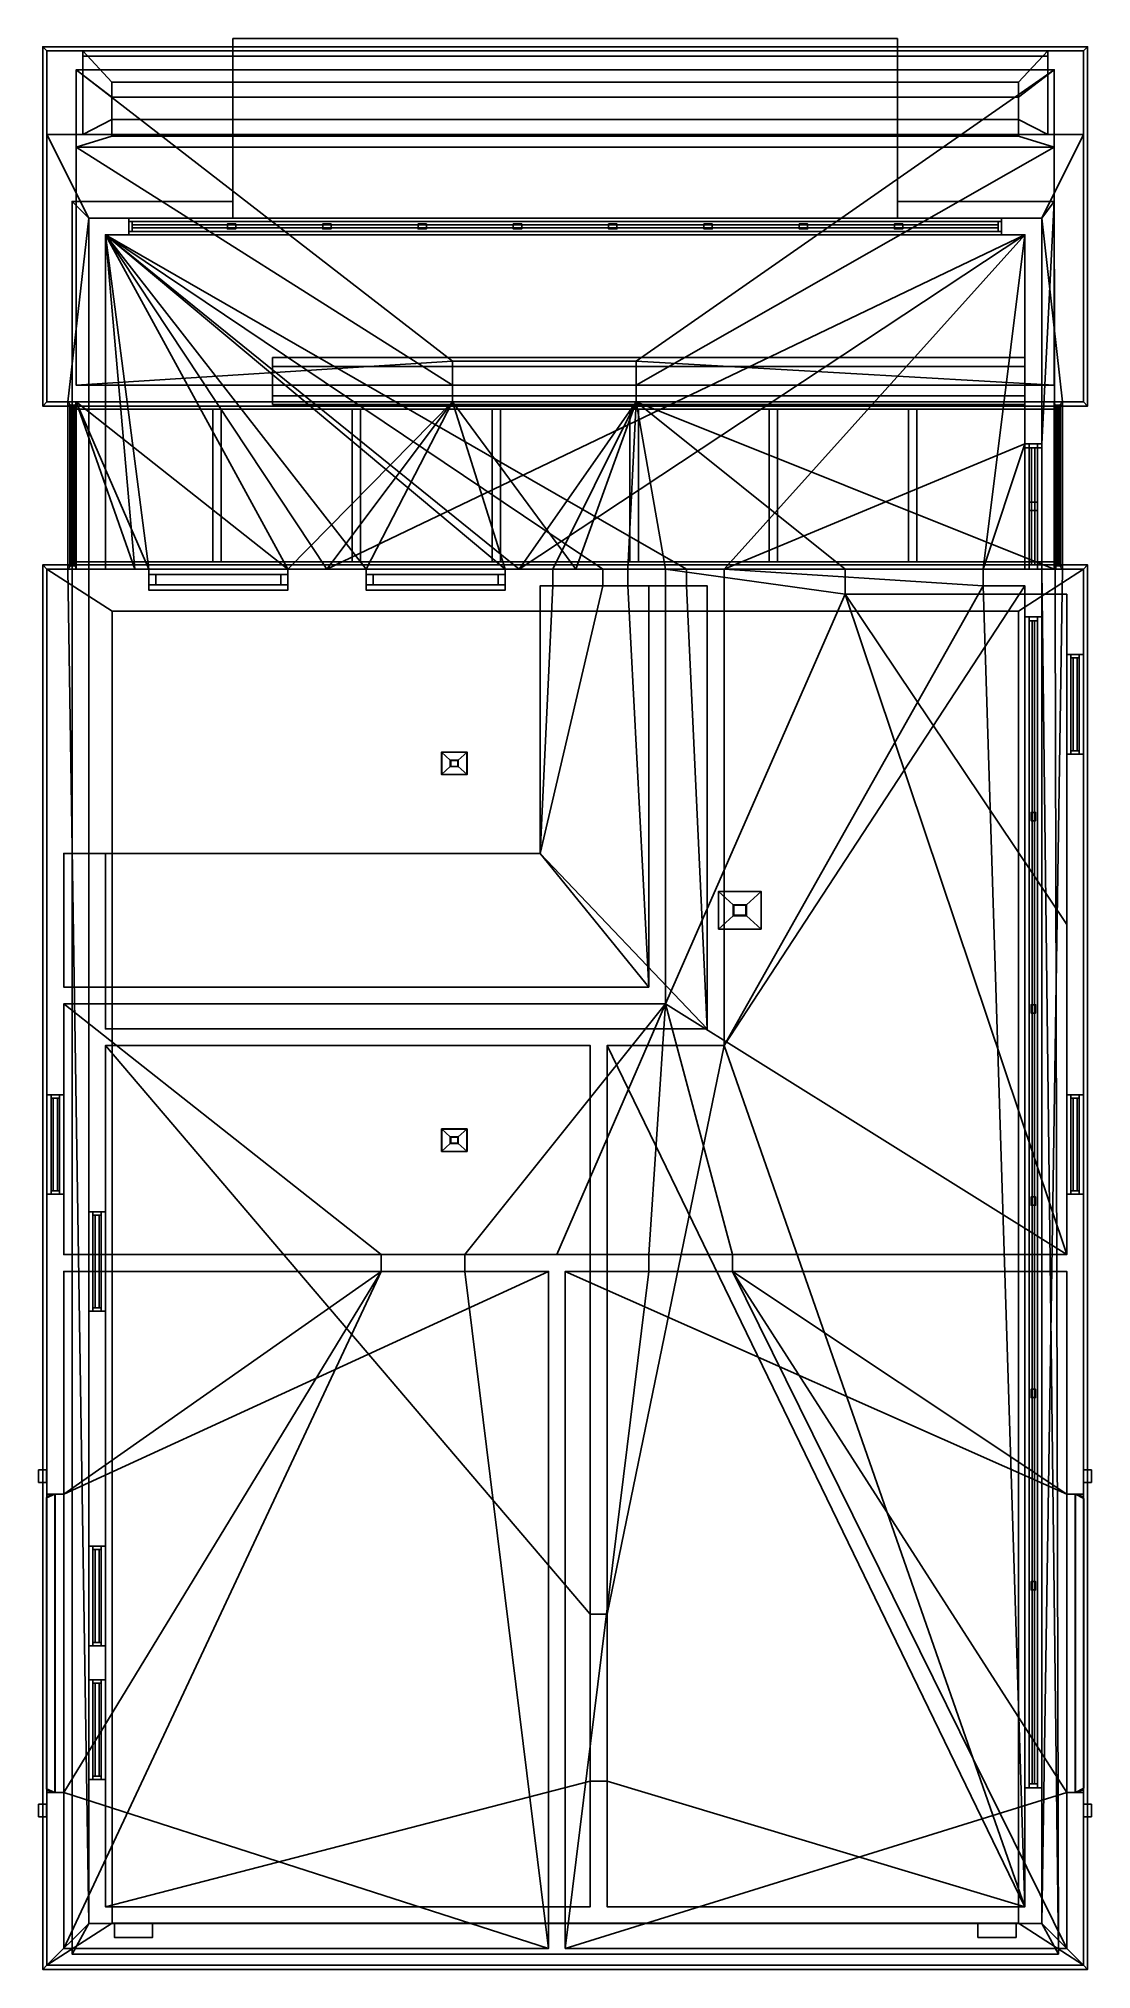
# Model space of a CAD drawing. Extents: x -7.1 to 5.5, y -11 to 12.
import ezdxf

# ---------------------------------------------------------------- set-up
doc = ezdxf.new("R2010")
doc.units = 0

msp = doc.modelspace()

# ---------------------------------------------------------------- linework, layer by layer
for points in [[(-4.785, 12.047, -0.005), (-4.785, 10.1, -0.005), (-4.785, 10.1, 0.095), (-4.785, 12.047, 1.319)], [(-4.785, 12.047, 1.319), (-4.785, 10.1, 0.095), (-4.785, 9.9, 0.095), (-4.785, 9.9, 1.319)], [(3.165, 12.047, -0.005), (-4.785, 12.047, -0.005), (-4.785, 12.047, 1.319), (3.165, 12.047, 1.319)], [(-4.785, 9.9, 1.319), (3.165, 9.9, 1.319), (3.165, 12.047, 1.319), (-4.785, 12.047, 1.319)], [(3.165, 12.047, -0.005), (3.165, 12.047, 1.319), (3.165, 10.1, 0.095), (3.165, 10.1, -0.005)], [(3.165, 12.047, 1.319), (3.165, 9.9, 1.319), (3.165, 9.9, 0.095), (3.165, 10.1, 0.095)], [(5.44, 11.95, 12.1), (5.44, 11.95, 11.97), (-7.06, 11.95, 11.97), (-7.06, 11.95, 12.1)], [(-7.06, 7.65, 12.1), (-7.06, 11.95, 12.1), (-7.06, 11.95, 11.97), (-7.06, 7.65, 11.97)], [(-7.01, 11.9, 12.1), (-7.06, 11.95, 12.1), (-7.06, 7.65, 12.1), (-7.01, 7.7, 12.1)], [(5.39, 11.9, 12.1), (5.44, 11.95, 12.1), (-7.06, 11.95, 12.1), (-7.01, 11.9, 12.1)], [(-7.01, 11.9, 11.97), (-7.06, 11.95, 11.97), (5.44, 11.95, 11.97), (5.39, 11.9, 11.97)], [(-7.01, 7.7, 11.97), (-7.06, 7.65, 11.97), (-7.06, 11.95, 11.97), (-7.01, 11.9, 11.97)], [(-7.01, 11.9, 3.495), (-7.01, 11.9, 7.095), (-6.582, 11.9, 7.095), (-6.582, 11.9, 3.495)], [(-7.01, 7.7, 3.495), (-7.01, 7.7, 7.095), (-7.01, 11.9, 7.095), (-7.01, 11.9, 3.495)], [(-7.01, 11.9, 3.495), (-6.582, 11.9, 3.495), (-6.582, 10.9, 3.495), (-7.01, 10.9, 3.495)], [(-7.01, 11.9, 7.095), (-7.01, 11.9, 10.695), (-6.582, 11.9, 10.695), (-6.582, 11.9, 7.095)], [(-7.01, 7.7, 7.095), (-7.01, 7.7, 10.695), (-7.01, 11.9, 10.695), (-7.01, 11.9, 7.095)], [(-6.582, 11.9, 10.695), (-7.01, 11.9, 10.695), (-7.01, 11.9, 12.226)], [(4.962, 11.9, 10.695), (-6.582, 11.9, 10.695), (-7.01, 11.9, 12.226), (5.39, 11.9, 12.226)], [(-7.01, 11.9, 12.226), (-7.01, 7.7, 12.226), (5.39, 7.7, 12.226), (5.39, 11.9, 12.226)], [(-7.01, 11.9, 10.695), (-7.01, 7.7, 10.695), (-7.01, 7.7, 12.226), (-7.01, 11.9, 12.226)], [(-6.582, 10.9, 7.095), (-6.582, 11.9, 3.495), (-6.582, 11.9, 7.095)], [(-6.582, 10.9, 3.495), (-6.582, 11.9, 3.495), (-6.582, 11.837, 3.722)], [(-6.582, 11.9, 3.737), (-6.582, 10.9, 7.095), (-6.233, 11.078, 6.455), (-6.233, 11.527, 4.835)], [(-6.582, 11.9, 3.737), (4.962, 11.9, 3.737), (4.962, 11.836, 3.721), (-6.582, 11.836, 3.721)], [(4.962, 11.9, 3.737), (-6.582, 11.9, 3.737), (-6.233, 11.527, 4.835), (4.612, 11.527, 4.835)], [(-6.582, 10.9, 10.695), (-6.582, 11.9, 7.095), (-6.582, 11.9, 10.695)], [(-6.582, 11.9, 7.095), (4.962, 11.9, 7.095), (4.962, 10.9, 7.095), (-6.582, 10.9, 7.095)], [(4.962, 11.9, 7.095), (-6.582, 11.9, 7.095), (-6.233, 11.527, 8.435), (4.612, 11.527, 8.435)], [(-6.582, 11.9, 7.095), (-6.582, 10.9, 10.695), (-6.233, 11.078, 10.055), (-6.233, 11.527, 8.435)], [(-6.582, 11.9, 10.695), (4.962, 11.9, 10.695), (4.962, 10.9, 10.695), (-6.582, 10.9, 10.695)], [(-6.582, 11.836, 3.721), (4.962, 11.836, 3.721), (4.962, 10.9, 3.495), (-6.582, 10.9, 3.495)], [(4.962, 10.9, 7.095), (4.962, 11.9, 3.737), (4.612, 11.527, 4.835), (4.612, 11.078, 6.455)], [(4.962, 10.9, 10.695), (4.962, 11.9, 7.095), (4.612, 11.527, 8.435), (4.612, 11.078, 10.055)], [(4.962, 10.9, 3.495), (4.962, 11.837, 3.722), (4.962, 11.9, 3.495)], [(4.962, 10.9, 7.095), (4.962, 11.9, 7.095), (4.962, 11.9, 3.495)], [(5.39, 11.9, 7.095), (5.39, 11.9, 3.495), (4.962, 11.9, 3.495), (4.962, 11.9, 7.095)], [(4.962, 11.9, 3.495), (5.39, 11.9, 3.495), (5.39, 10.9, 3.495), (4.962, 10.9, 3.495)], [(4.962, 10.9, 10.695), (4.962, 11.9, 10.695), (4.962, 11.9, 7.095)], [(5.39, 11.9, 10.695), (5.39, 11.9, 7.095), (4.962, 11.9, 7.095), (4.962, 11.9, 10.695)], [(5.39, 11.9, 10.695), (4.962, 11.9, 10.695), (5.39, 11.9, 12.226)], [(5.39, 7.7, 12.1), (5.44, 7.65, 12.1), (5.44, 11.95, 12.1), (5.39, 11.9, 12.1)], [(5.39, 11.9, 11.97), (5.44, 11.95, 11.97), (5.44, 7.65, 11.97), (5.39, 7.7, 11.97)], [(5.39, 7.7, 3.495), (5.39, 11.9, 3.495), (5.39, 11.9, 7.095), (5.39, 7.7, 7.095)], [(5.39, 7.7, 7.095), (5.39, 11.9, 7.095), (5.39, 11.9, 10.695), (5.39, 7.7, 10.695)], [(5.39, 11.9, 10.695), (5.39, 11.9, 12.226), (5.39, 7.7, 12.226), (5.39, 7.7, 10.695)], [(5.44, 11.95, 12.1), (5.44, 7.65, 12.1), (5.44, 7.65, 11.97), (5.44, 11.95, 11.97)], [(-6.66, 7.9, 3.695), (-6.66, 11.674, 3.695), (-6.66, 10.748, 6.895), (-6.66, 7.9, 6.895)], [(-6.66, 11.674, 3.695), (5.04, 11.674, 3.695), (4.612, 11.348, 4.835), (-6.233, 11.348, 4.835)], [(-6.66, 10.748, 6.895), (-6.66, 11.674, 3.695), (-6.233, 11.348, 4.835), (-6.233, 10.878, 6.455)], [(0.04, 8.189, 3.695), (5.04, 11.674, 3.695), (-6.66, 11.674, 3.695), (-2.16, 8.189, 3.695)], [(-2.16, 8.189, 3.695), (-6.66, 11.674, 3.695), (-6.66, 7.9, 3.695)], [(-6.66, 7.9, 7.295), (-6.66, 11.674, 7.295), (-6.66, 10.748, 10.495), (-6.66, 7.9, 10.495)], [(-6.66, 11.674, 7.295), (5.04, 11.674, 7.295), (4.612, 11.348, 8.435), (-6.233, 11.348, 8.435)], [(-6.66, 10.748, 10.495), (-6.66, 11.674, 7.295), (-6.233, 11.348, 8.435), (-6.233, 10.878, 10.055)], [(0.04, 8.189, 7.295), (5.04, 11.674, 7.295), (-6.66, 11.674, 7.295), (-2.16, 8.189, 7.295)], [(-2.16, 8.189, 7.295), (-6.66, 11.674, 7.295), (-6.66, 7.9, 7.295)], [(5.04, 11.674, 3.695), (0.04, 8.189, 3.695), (5.04, 7.9, 3.695)], [(5.04, 11.674, 7.295), (0.04, 8.189, 7.295), (5.04, 7.9, 7.295)], [(5.04, 11.674, 3.695), (5.04, 10.748, 6.895), (4.612, 10.878, 6.455), (4.612, 11.348, 4.835)], [(5.04, 11.674, 7.295), (5.04, 10.748, 10.495), (4.612, 10.878, 10.055), (4.612, 11.348, 8.435)], [(5.04, 11.674, 3.695), (5.04, 7.9, 3.695), (5.04, 7.9, 6.895), (5.04, 10.748, 6.895)], [(5.04, 11.674, 7.295), (5.04, 7.9, 7.295), (5.04, 7.9, 10.495), (5.04, 10.748, 10.495)], [(4.612, 11.348, 4.835), (4.612, 11.527, 4.835), (-6.233, 11.527, 4.835), (-6.233, 11.348, 4.835)], [(-6.233, 10.878, 6.455), (-6.233, 11.348, 4.835), (-6.233, 11.527, 4.835), (-6.233, 11.078, 6.455)], [(4.612, 11.348, 8.435), (4.612, 11.527, 8.435), (-6.233, 11.527, 8.435), (-6.233, 11.348, 8.435)], [(-6.233, 10.878, 10.055), (-6.233, 11.348, 8.435), (-6.233, 11.527, 8.435), (-6.233, 11.078, 10.055)], [(4.612, 10.878, 6.455), (4.612, 11.078, 6.455), (4.612, 11.527, 4.835), (4.612, 11.348, 4.835)], [(4.612, 10.878, 10.055), (4.612, 11.078, 10.055), (4.612, 11.527, 8.435), (4.612, 11.348, 8.435)], [(-6.51, 9.9, 3.295), (-6.76, 7.7, 3.295), (-7.01, 7.7, 3.295), (-7.01, 10.9, 3.295)], [(-7.01, 7.7, 3.295), (-7.01, 7.7, 3.495), (-7.01, 10.9, 3.495), (-7.01, 10.9, 3.295)], [(-7.01, 10.9, 3.295), (-7.01, 10.9, 3.495), (5.39, 10.9, 3.495), (5.39, 10.9, 3.295)], [(4.89, 9.9, 3.295), (-6.51, 9.9, 3.295), (-7.01, 10.9, 3.295), (5.39, 10.9, 3.295)], [(5.04, 10.748, 6.895), (-6.66, 10.748, 6.895), (-6.233, 10.878, 6.455), (4.612, 10.878, 6.455)], [(5.04, 10.748, 10.495), (-6.66, 10.748, 10.495), (-6.233, 10.878, 10.055), (4.612, 10.878, 10.055)], [(-6.582, 10.9, 7.095), (4.962, 10.9, 7.095), (4.612, 11.078, 6.455), (-6.233, 11.078, 6.455)], [(-6.582, 10.9, 10.695), (4.962, 10.9, 10.695), (4.612, 11.078, 10.055), (-6.233, 11.078, 10.055)], [(-6.233, 10.878, 6.455), (-6.233, 11.078, 6.455), (4.612, 11.078, 6.455), (4.612, 10.878, 6.455)], [(-6.233, 10.878, 10.055), (-6.233, 11.078, 10.055), (4.612, 11.078, 10.055), (4.612, 10.878, 10.055)], [(4.89, 9.9, 3.295), (5.39, 10.9, 3.295), (5.39, 7.7, 3.295), (5.14, 7.7, 3.295)], [(5.39, 10.9, 3.295), (5.39, 10.9, 3.495), (5.39, 7.7, 3.495), (5.39, 7.7, 3.295)], [(-2.16, 7.9, 6.895), (-6.66, 7.9, 6.895), (-6.66, 10.748, 6.895)], [(-2.16, 7.9, 6.895), (-6.66, 10.748, 6.895), (5.04, 10.748, 6.895), (0.04, 7.9, 6.895)], [(-2.16, 7.9, 10.495), (-6.66, 7.9, 10.495), (-6.66, 10.748, 10.495)], [(-2.16, 7.9, 10.495), (-6.66, 10.748, 10.495), (5.04, 10.748, 10.495), (0.04, 7.9, 10.495)], [(5.04, 10.748, 6.895), (5.04, 7.9, 6.895), (0.04, 7.9, 6.895)], [(5.04, 10.748, 10.495), (5.04, 7.9, 10.495), (0.04, 7.9, 10.495)], [(-6.71, 10.1, 0.095), (-6.51, 9.9, 0.095), (-4.785, 9.9, 0.095), (-4.785, 10.1, 0.095)], [(-6.71, 10.1, -0.005), (-6.71, 10.1, 0.095), (-4.785, 10.1, 0.095), (-4.785, 10.1, -0.005)], [(-6.71, 10.1, 0.095), (-6.71, 10.1, -0.005), (-6.71, 7.2, -0.005)], [(-6.71, 10.1, 0.095), (-6.71, 7.2, -0.005), (-6.71, -10.867, -0.005), (-6.71, -10.867, 0.095)], [(-6.51, 9.9, 0.095), (-6.71, 10.1, 0.095), (-6.71, -10.867, 0.095), (-6.51, -10.5, 0.095)], [(4.89, 9.9, 0.095), (5.04, 10.1, 0.095), (3.165, 10.1, 0.095), (3.165, 9.9, 0.095)], [(5.04, 10.1, 0.095), (5.04, 10.1, -0.005), (3.165, 10.1, -0.005), (3.165, 10.1, 0.095)], [(4.89, 7.2, 0.095), (5.04, 10.1, 0.095), (4.89, 9.9, 0.095)], [(4.89, 7.2, 0.095), (4.89, 5.7, 0.095), (5.09, -10.867, 0.095), (5.04, 10.1, 0.095)], [(5.09, -10.867, 0.095), (5.09, -10.867, -0.005), (5.04, 10.1, -0.005), (5.04, 10.1, 0.095)], [(-6.51, -10.5, 3.295), (-6.76, 5.7, 3.295), (-6.76, 7.7, 3.295), (-6.51, 9.9, 3.295)], [(-6.51, -3.178, 0.917), (-6.51, -1.988, 0.917), (-6.51, 9.9, 0.095), (-6.51, -10.5, 0.095)], [(-6.51, -3.178, 2.273), (-6.51, -10.5, 3.295), (-6.51, 9.9, 3.295), (-6.51, -1.988, 2.273)], [(-6.51, 9.9, 3.295), (-6.51, 9.9, 0.095), (-6.51, -1.988, 0.917), (-6.51, -1.988, 2.273)], [(-6.031, 9.9, 1.495), (-4.785, 9.9, 1.319), (-4.785, 9.9, 0.095), (-6.51, 9.9, 0.095)], [(-6.51, 9.9, 3.295), (4.89, 9.9, 3.295), (4.411, 9.9, 2.993), (-6.031, 9.9, 2.993)], [(-6.51, 9.9, 0.095), (-6.51, 9.9, 3.295), (-6.031, 9.9, 2.993), (-6.031, 9.9, 1.495)], [(3.165, 9.9, 1.319), (-4.785, 9.9, 1.319), (-6.031, 9.9, 1.495), (4.411, 9.9, 1.495)], [(-6.031, 9.9, 1.495), (-6.031, 9.9, 2.993), (-6.031, 9.7, 2.993), (-6.031, 9.7, 1.495)], [(4.411, 9.9, 1.495), (-6.031, 9.9, 1.495), (-6.031, 9.7, 1.495), (4.411, 9.7, 1.495)], [(-6.031, 9.9, 2.993), (4.411, 9.9, 2.993), (4.411, 9.7, 2.993), (-6.031, 9.7, 2.993)], [(4.411, 9.86, 2.993), (4.371, 9.86, 2.953), (-5.991, 9.86, 2.953), (-6.031, 9.86, 2.993)], [(-6.031, 9.86, 1.495), (-5.991, 9.86, 1.535), (4.371, 9.86, 1.535), (4.411, 9.86, 1.495)], [(-6.031, 9.86, 2.993), (-5.991, 9.86, 2.953), (-5.991, 9.86, 1.535), (-6.031, 9.86, 1.495)], [(-6.031, 9.74, 1.495), (-5.991, 9.74, 1.535), (-5.991, 9.74, 2.953), (-6.031, 9.74, 2.993)], [(4.411, 9.74, 1.495), (4.371, 9.74, 1.535), (-5.991, 9.74, 1.535), (-6.031, 9.74, 1.495)], [(-6.031, 9.74, 2.993), (-5.991, 9.74, 2.953), (4.371, 9.74, 2.953), (4.411, 9.74, 2.993)], [(-5.991, 9.86, 1.535), (-5.991, 9.86, 2.953), (-5.991, 9.74, 2.953), (-5.991, 9.74, 1.535)], [(4.371, 9.86, 1.535), (-5.991, 9.86, 1.535), (-5.991, 9.74, 1.535), (4.371, 9.74, 1.535)], [(-5.991, 9.86, 2.953), (4.371, 9.86, 2.953), (4.371, 9.74, 2.953), (-5.991, 9.74, 2.953)], [(-5.991, 9.818, 1.535), (-5.991, 9.818, 2.953), (4.371, 9.818, 2.953), (4.371, 9.818, 1.535)], [(-5.991, 9.818, 2.953), (-5.991, 9.782, 2.953), (4.371, 9.782, 2.953), (4.371, 9.818, 2.953)], [(4.371, 9.818, 1.535), (4.371, 9.782, 1.535), (-5.991, 9.782, 1.535), (-5.991, 9.818, 1.535)], [(-5.991, 9.782, 2.953), (-5.991, 9.818, 2.953), (-5.991, 9.818, 1.535), (-5.991, 9.782, 1.535)], [(-5.991, 9.782, 1.535), (4.371, 9.782, 1.535), (4.371, 9.782, 2.953), (-5.991, 9.782, 2.953)], [(-4.851, 9.77, 2.953), (-4.851, 9.83, 2.953), (-4.851, 9.83, 1.535), (-4.851, 9.77, 1.535)], [(-4.851, 9.83, 1.535), (-4.851, 9.83, 2.953), (-4.751, 9.83, 2.953), (-4.751, 9.83, 1.535)], [(-4.851, 9.77, 2.953), (-4.851, 9.77, 1.535), (-4.751, 9.77, 1.535), (-4.751, 9.77, 2.953)], [(-4.751, 9.77, 2.953), (-4.751, 9.77, 1.535), (-4.751, 9.83, 1.535), (-4.751, 9.83, 2.953)], [(-3.711, 9.83, 1.535), (-3.711, 9.83, 2.953), (-3.611, 9.83, 2.953), (-3.611, 9.83, 1.535)], [(-3.711, 9.77, 2.953), (-3.711, 9.83, 2.953), (-3.711, 9.83, 1.535), (-3.711, 9.77, 1.535)], [(-3.711, 9.77, 2.953), (-3.711, 9.77, 1.535), (-3.611, 9.77, 1.535), (-3.611, 9.77, 2.953)], [(-3.611, 9.77, 2.953), (-3.611, 9.77, 1.535), (-3.611, 9.83, 1.535), (-3.611, 9.83, 2.953)], [(-2.571, 9.77, 2.953), (-2.571, 9.83, 2.953), (-2.571, 9.83, 1.535), (-2.571, 9.77, 1.535)], [(-2.571, 9.83, 1.535), (-2.571, 9.83, 2.953), (-2.471, 9.83, 2.953), (-2.471, 9.83, 1.535)], [(-2.571, 9.77, 2.953), (-2.571, 9.77, 1.535), (-2.471, 9.77, 1.535), (-2.471, 9.77, 2.953)], [(-2.471, 9.77, 2.953), (-2.471, 9.77, 1.535), (-2.471, 9.83, 1.535), (-2.471, 9.83, 2.953)], [(-1.431, 9.77, 2.953), (-1.431, 9.83, 2.953), (-1.431, 9.83, 1.535), (-1.431, 9.77, 1.535)], [(-1.431, 9.83, 1.535), (-1.431, 9.83, 2.953), (-1.331, 9.83, 2.953), (-1.331, 9.83, 1.535)], [(-1.431, 9.77, 2.953), (-1.431, 9.77, 1.535), (-1.331, 9.77, 1.535), (-1.331, 9.77, 2.953)], [(-1.331, 9.77, 2.953), (-1.331, 9.77, 1.535), (-1.331, 9.83, 1.535), (-1.331, 9.83, 2.953)], [(-0.291, 9.83, 1.535), (-0.291, 9.83, 2.953), (-0.191, 9.83, 2.953), (-0.191, 9.83, 1.535)], [(-0.291, 9.77, 2.953), (-0.291, 9.83, 2.953), (-0.291, 9.83, 1.535), (-0.291, 9.77, 1.535)], [(-0.291, 9.77, 2.953), (-0.291, 9.77, 1.535), (-0.191, 9.77, 1.535), (-0.191, 9.77, 2.953)], [(-0.191, 9.77, 2.953), (-0.191, 9.77, 1.535), (-0.191, 9.83, 1.535), (-0.191, 9.83, 2.953)], [(0.849, 9.83, 1.535), (0.849, 9.83, 2.953), (0.949, 9.83, 2.953), (0.949, 9.83, 1.535)], [(0.849, 9.77, 2.953), (0.849, 9.83, 2.953), (0.849, 9.83, 1.535), (0.849, 9.77, 1.535)], [(0.849, 9.77, 2.953), (0.849, 9.77, 1.535), (0.949, 9.77, 1.535), (0.949, 9.77, 2.953)], [(0.949, 9.77, 2.953), (0.949, 9.77, 1.535), (0.949, 9.83, 1.535), (0.949, 9.83, 2.953)], [(1.989, 9.77, 2.953), (1.989, 9.83, 2.953), (1.989, 9.83, 1.535), (1.989, 9.77, 1.535)], [(1.989, 9.83, 1.535), (1.989, 9.83, 2.953), (2.089, 9.83, 2.953), (2.089, 9.83, 1.535)], [(1.989, 9.77, 2.953), (1.989, 9.77, 1.535), (2.089, 9.77, 1.535), (2.089, 9.77, 2.953)], [(2.089, 9.77, 2.953), (2.089, 9.77, 1.535), (2.089, 9.83, 1.535), (2.089, 9.83, 2.953)], [(3.129, 9.83, 1.535), (3.129, 9.83, 2.953), (3.229, 9.83, 2.953), (3.229, 9.83, 1.535)], [(3.129, 9.77, 2.953), (3.129, 9.83, 2.953), (3.129, 9.83, 1.535), (3.129, 9.77, 1.535)], [(3.129, 9.77, 2.953), (3.129, 9.77, 1.535), (3.229, 9.77, 1.535), (3.229, 9.77, 2.953)], [(4.411, 9.9, 1.495), (4.89, 9.9, 0.095), (3.165, 9.9, 0.095), (3.165, 9.9, 1.319)], [(3.229, 9.77, 2.953), (3.229, 9.77, 1.535), (3.229, 9.83, 1.535), (3.229, 9.83, 2.953)], [(4.371, 9.86, 2.953), (4.371, 9.86, 1.535), (4.371, 9.74, 1.535), (4.371, 9.74, 2.953)], [(4.411, 9.86, 1.495), (4.371, 9.86, 1.535), (4.371, 9.86, 2.953), (4.411, 9.86, 2.993)], [(4.371, 9.818, 2.953), (4.371, 9.782, 2.953), (4.371, 9.782, 1.535), (4.371, 9.818, 1.535)], [(4.411, 9.74, 2.993), (4.371, 9.74, 2.953), (4.371, 9.74, 1.535), (4.411, 9.74, 1.495)], [(4.411, 9.9, 2.993), (4.411, 9.9, 1.495), (4.411, 9.7, 1.495), (4.411, 9.7, 2.993)], [(4.89, 9.9, 3.295), (4.89, 9.9, 0.095), (4.411, 9.9, 1.495), (4.411, 9.9, 2.993)], [(4.89, 7.2, 0.095), (4.89, 9.9, 0.095), (4.89, 9.9, 3.295), (4.89, 7.2, 2.095)], [(4.89, 7.2, 3.095), (4.89, 9.9, 3.295), (4.89, -10.5, 3.295), (4.89, 5.7, 3.095)], [(4.89, 9.9, 3.295), (5.14, 7.7, 3.295), (5.14, 5.7, 3.295), (4.89, -10.5, 3.295)], [(4.89, 7.2, 2.095), (4.89, 9.9, 3.295), (4.89, 7.2, 3.095)], [(4.69, 9.7, 3.095), (-3.66, 5.7, 3.095), (-6.31, 9.7, 3.095)], [(-6.31, 9.7, 3.095), (-3.66, 5.7, 3.095), (-5.96, 5.7, 3.095)], [(-6.31, 9.7, 0.095), (-5.793, 5.7, 0.095), (-4.127, 5.7, 0.095)], [(-6.31, 9.7, 0.095), (-4.127, 5.7, 0.095), (-3.66, 5.7, 0.095)], [(-6.31, 9.7, 0.095), (-3.66, 5.7, 0.095), (-3.193, 5.7, 0.095)], [(-6.31, 9.7, 0.095), (-3.193, 5.7, 0.095), (-1.527, 5.7, 0.095)], [(-6.31, 9.7, 0.095), (-5.96, 5.7, 0.095), (-5.793, 5.7, 0.095)], [(-6.31, 9.7, 0.095), (-1.527, 5.7, 0.095), (-1.36, 5.7, 0.095)], [(-6.31, 9.7, 3.095), (-5.96, 5.7, 3.095), (-6.31, 5.7, 3.095)], [(-6.31, 9.7, 0.095), (-0.36, 5.7, 0.095), (0.64, 5.7, 0.095)], [(-6.31, 9.7, 0.095), (0.64, 5.7, 0.095), (1.09, 5.7, 0.095), (4.69, 9.7, 0.095)], [(-6.31, 9.7, 0.095), (-1.36, 5.7, 0.095), (-0.36, 5.7, 0.095)], [(-6.31, 9.7, 0.095), (-6.31, 5.7, 0.095), (-5.96, 5.7, 0.095)], [(-6.31, 9.7, 0.095), (-6.31, 9.7, 3.095), (-6.31, 5.7, 3.095), (-6.31, 5.7, 0.095)], [(-6.31, 9.7, 0.095), (-6.031, 9.7, 1.495), (-6.031, 9.7, 2.993), (-6.31, 9.7, 3.095)], [(4.69, 9.7, 3.095), (-6.31, 9.7, 3.095), (-6.031, 9.7, 2.993), (4.411, 9.7, 2.993)], [(-6.31, 9.7, 0.095), (4.69, 9.7, 0.095), (4.411, 9.7, 1.495), (-6.031, 9.7, 1.495)], [(4.69, 9.7, 3.095), (-1.36, 5.7, 3.095), (-3.66, 5.7, 3.095)], [(4.69, 9.7, 3.095), (1.09, 5.7, 3.095), (-1.36, 5.7, 3.095)], [(4.69, 7.2, 3.095), (1.09, 5.7, 3.095), (4.69, 9.7, 3.095)], [(1.09, 5.7, 0.095), (4.19, 5.7, 0.095), (4.69, 9.7, 0.095)], [(4.69, 7.2, 0.095), (4.69, 9.7, 0.095), (4.19, 5.7, 0.095)], [(4.69, 9.7, 0.095), (4.69, 9.7, 2.095), (4.411, 9.7, 1.495)], [(4.69, 9.7, 2.095), (4.69, 9.7, 3.095), (4.411, 9.7, 2.993), (4.411, 9.7, 1.495)], [(4.69, 9.7, 2.095), (4.69, 7.2, 2.095), (4.69, 7.2, 3.095), (4.69, 9.7, 3.095)], [(4.69, 9.7, 0.095), (4.69, 7.2, 0.095), (4.69, 7.2, 2.095), (4.69, 9.7, 2.095)], [(-2.16, 7.9, 3.695), (-2.16, 8.189, 3.695), (-6.66, 7.9, 3.695)], [(-2.16, 7.9, 7.295), (-2.16, 8.189, 7.295), (-6.66, 7.9, 7.295)], [(4.69, 8.23, 1.045), (-4.31, 8.23, 1.045), (-4.31, 7.67, 1.045), (4.69, 7.67, 1.045)], [(-4.31, 8.23, 0.945), (-4.31, 7.67, 0.945), (-4.31, 7.67, 1.045), (-4.31, 8.23, 1.045)], [(4.69, 8.23, 0.945), (-4.31, 8.23, 0.945), (-4.31, 8.23, 1.045), (4.69, 8.23, 1.045)], [(4.69, 8.23, 0.945), (4.69, 7.67, 0.945), (-4.31, 7.67, 0.945), (-4.31, 8.23, 0.945)], [(-4.31, 8.125, 0.095), (-4.31, 7.775, 0.095), (-4.31, 7.775, 0.945), (-4.31, 8.125, 0.945)], [(4.69, 8.125, 0.095), (-4.31, 8.125, 0.095), (-4.31, 8.125, 0.945), (4.69, 8.125, 0.945)], [(0.04, 7.9, 3.61), (0.04, 8.189, 3.61), (-2.16, 8.189, 3.61), (-2.16, 7.9, 3.61)], [(0.04, 8.189, 3.61), (0.04, 8.189, 3.695), (-2.16, 8.189, 3.695), (-2.16, 8.189, 3.61)], [(-2.16, 7.9, 3.695), (-2.16, 7.9, 3.61), (-2.16, 8.189, 3.61), (-2.16, 8.189, 3.695)], [(0.04, 7.9, 7.21), (0.04, 8.189, 7.21), (-2.16, 8.189, 7.21), (-2.16, 7.9, 7.21)], [(0.04, 8.189, 7.21), (0.04, 8.189, 7.295), (-2.16, 8.189, 7.295), (-2.16, 8.189, 7.21)], [(-2.16, 7.9, 7.295), (-2.16, 7.9, 7.21), (-2.16, 8.189, 7.21), (-2.16, 8.189, 7.295)], [(0.04, 8.189, 3.695), (0.04, 7.9, 3.695), (5.04, 7.9, 3.695)], [(0.04, 7.9, 3.695), (0.04, 8.189, 3.695), (0.04, 8.189, 3.61), (0.04, 7.9, 3.61)], [(0.04, 8.189, 7.295), (0.04, 7.9, 7.295), (5.04, 7.9, 7.295)], [(0.04, 7.9, 7.295), (0.04, 8.189, 7.295), (0.04, 8.189, 7.21), (0.04, 7.9, 7.21)], [(-2.16, 7.9, 3.695), (-6.66, 7.9, 3.695), (-6.66, 7.9, 6.895), (-2.16, 7.9, 6.895)], [(-2.16, 7.9, 7.295), (-6.66, 7.9, 7.295), (-6.66, 7.9, 10.495), (-2.16, 7.9, 10.495)], [(-2.16, 7.9, 6.895), (0.04, 7.9, 6.895), (0.04, 7.7, 6.895), (-2.16, 7.7, 6.895)], [(0.04, 7.7, 3.495), (0.04, 7.9, 3.495), (-2.16, 7.9, 3.495), (-2.16, 7.7, 3.495)], [(0.04, 7.9, 3.61), (-2.16, 7.9, 3.61), (-2.16, 7.9, 3.495), (0.04, 7.9, 3.495)], [(-2.16, 7.9, 3.61), (-2.16, 7.9, 3.695), (-2.16, 7.7, 3.495), (-2.16, 7.9, 3.495)], [(-2.16, 7.9, 6.895), (-2.16, 7.7, 6.895), (-2.16, 7.7, 3.495), (-2.16, 7.9, 3.695)], [(-2.16, 7.9, 10.495), (0.04, 7.9, 10.495), (0.04, 7.7, 11.019), (-2.16, 7.7, 11.019)], [(0.04, 7.7, 7.095), (0.04, 7.9, 7.095), (-2.16, 7.9, 7.095), (-2.16, 7.7, 7.095)], [(0.04, 7.9, 7.21), (-2.16, 7.9, 7.21), (-2.16, 7.9, 7.095), (0.04, 7.9, 7.095)], [(-2.16, 7.9, 7.21), (-2.16, 7.9, 7.295), (-2.16, 7.7, 7.095), (-2.16, 7.9, 7.095)], [(-2.16, 7.9, 10.495), (-2.16, 7.7, 11.019), (-2.16, 7.7, 7.095), (-2.16, 7.9, 7.295)], [(5.04, 7.9, 3.695), (0.04, 7.9, 3.695), (0.04, 7.9, 6.895), (5.04, 7.9, 6.895)], [(0.04, 7.7, 3.495), (0.04, 7.9, 3.61), (0.04, 7.9, 3.495)], [(0.04, 7.7, 3.495), (0.04, 7.9, 3.695), (0.04, 7.9, 3.61)], [(0.04, 7.9, 6.895), (0.04, 7.9, 3.695), (0.04, 7.7, 3.495), (0.04, 7.7, 6.895)], [(5.04, 7.9, 7.295), (0.04, 7.9, 7.295), (0.04, 7.9, 10.495), (5.04, 7.9, 10.495)], [(0.04, 7.7, 7.095), (0.04, 7.9, 7.21), (0.04, 7.9, 7.095)], [(0.04, 7.7, 7.095), (0.04, 7.9, 7.295), (0.04, 7.9, 7.21)], [(0.04, 7.9, 10.495), (0.04, 7.9, 7.295), (0.04, 7.7, 7.095), (0.04, 7.7, 11.019)], [(-7.01, 7.7, 12.1), (-7.06, 7.65, 12.1), (5.44, 7.65, 12.1), (5.39, 7.7, 12.1)], [(5.39, 7.7, 11.97), (5.44, 7.65, 11.97), (-7.06, 7.65, 11.97), (-7.01, 7.7, 11.97)], [(5.44, 7.65, 12.1), (-7.06, 7.65, 12.1), (-7.06, 7.65, 11.97), (5.44, 7.65, 11.97)], [(-6.76, 7.7, 3.495), (-6.76, 7.7, 7.095), (-7.01, 7.7, 7.095), (-7.01, 7.7, 3.495)], [(-7.01, 7.7, 3.295), (-6.76, 7.7, 3.295), (-6.76, 7.7, 3.495), (-7.01, 7.7, 3.495)], [(-6.76, 7.7, 7.095), (-6.76, 7.7, 10.695), (-7.01, 7.7, 10.695), (-7.01, 7.7, 7.095)], [(-6.76, 7.7, 11.345), (5.14, 7.7, 11.345), (5.39, 7.7, 12.226), (-7.01, 7.7, 12.226)], [(-6.76, 7.7, 10.695), (-6.76, 7.7, 11.345), (-7.01, 7.7, 12.226), (-7.01, 7.7, 10.695)], [(-6.76, 5.7, 3.495), (-6.76, 5.738, 3.544), (-6.76, 7.662, 3.544), (-6.76, 7.7, 3.495)], [(-6.76, 7.7, 7.095), (-6.76, 7.662, 7.046), (-6.76, 5.738, 7.046), (-6.76, 5.7, 7.095)], [(-6.76, 7.7, 3.495), (-6.76, 7.662, 3.544), (-6.76, 7.662, 7.046), (-6.76, 7.7, 7.095)], [(-6.76, 5.7, 3.295), (-6.76, 5.7, 3.495), (-6.76, 7.7, 3.495), (-6.76, 7.7, 3.295)], [(-6.76, 5.7, 7.095), (-6.76, 5.738, 7.144), (-6.76, 7.662, 7.144), (-6.76, 7.7, 7.095)], [(-6.76, 7.7, 10.695), (-6.76, 7.662, 10.646), (-6.76, 5.738, 10.646), (-6.76, 5.7, 10.695)], [(-6.76, 7.7, 7.095), (-6.76, 7.662, 7.144), (-6.76, 7.662, 10.646), (-6.76, 7.7, 10.695)], [(5.14, 7.7, 11.345), (-6.76, 7.7, 11.345), (-6.679, 7.613, 11.345), (5.059, 7.613, 11.345)], [(-6.76, 7.7, 11.345), (-6.76, 5.7, 11.345), (-6.679, 5.787, 11.345), (-6.679, 7.613, 11.345)], [(-6.76, 5.7, 11.345), (-6.76, 7.7, 11.345), (-6.76, 7.7, 10.695), (-6.76, 5.7, 10.695)], [(-6.76, 5.738, 7.046), (-6.76, 7.662, 7.046), (-6.66, 7.662, 7.046), (-6.66, 5.738, 7.046)], [(-6.76, 7.662, 3.544), (-6.76, 5.738, 3.544), (-6.66, 5.738, 3.544), (-6.66, 7.662, 3.544)], [(-6.76, 7.662, 3.544), (-6.66, 7.662, 3.544), (-6.66, 7.662, 7.046), (-6.76, 7.662, 7.046)], [(-6.76, 5.738, 10.646), (-6.76, 7.662, 10.646), (-6.66, 7.662, 10.646), (-6.66, 5.738, 10.646)], [(-6.76, 7.662, 7.144), (-6.76, 5.738, 7.144), (-6.66, 5.738, 7.144), (-6.66, 7.662, 7.144)], [(-6.76, 7.662, 7.144), (-6.66, 7.662, 7.144), (-6.66, 7.662, 10.646), (-6.76, 7.662, 10.646)], [(-6.735, 5.738, 5.846), (-6.735, 7.662, 5.846), (-6.685, 7.662, 5.846), (-6.685, 5.738, 5.846)], [(-6.735, 7.662, 5.944), (-6.735, 5.738, 5.944), (-6.685, 5.738, 5.944), (-6.685, 7.662, 5.944)], [(-6.735, 7.662, 5.944), (-6.735, 7.662, 5.846), (-6.735, 5.738, 5.846), (-6.735, 5.738, 5.944)], [(-6.735, 7.662, 4.744), (-6.735, 7.662, 4.646), (-6.735, 5.738, 4.646), (-6.735, 5.738, 4.744)], [(-6.735, 7.662, 4.744), (-6.735, 5.738, 4.744), (-6.685, 5.738, 4.744), (-6.685, 7.662, 4.744)], [(-6.735, 5.738, 4.646), (-6.735, 7.662, 4.646), (-6.685, 7.662, 4.646), (-6.685, 5.738, 4.646)], [(-6.735, 5.738, 9.446), (-6.735, 7.662, 9.446), (-6.685, 7.662, 9.446), (-6.685, 5.738, 9.446)], [(-6.735, 7.662, 9.544), (-6.735, 5.738, 9.544), (-6.685, 5.738, 9.544), (-6.685, 7.662, 9.544)], [(-6.735, 7.662, 9.544), (-6.735, 7.662, 9.446), (-6.735, 5.738, 9.446), (-6.735, 5.738, 9.544)], [(-6.735, 7.662, 8.344), (-6.735, 7.662, 8.246), (-6.735, 5.738, 8.246), (-6.735, 5.738, 8.344)], [(-6.735, 7.662, 8.344), (-6.735, 5.738, 8.344), (-6.685, 5.738, 8.344), (-6.685, 7.662, 8.344)], [(-6.735, 5.738, 8.246), (-6.735, 7.662, 8.246), (-6.685, 7.662, 8.246), (-6.685, 5.738, 8.246)], [(-6.72, 7.662, 3.544), (-6.72, 5.738, 3.544), (-6.72, 5.738, 7.046), (-6.72, 7.662, 7.046)], [(-6.72, 5.738, 7.046), (-6.7, 5.738, 7.046), (-6.7, 7.662, 7.046), (-6.72, 7.662, 7.046)], [(-6.72, 7.662, 3.544), (-6.7, 7.662, 3.544), (-6.7, 5.738, 3.544), (-6.72, 5.738, 3.544)], [(-6.72, 7.662, 3.544), (-6.72, 7.662, 7.046), (-6.7, 7.662, 7.046), (-6.7, 7.662, 3.544)], [(-6.72, 7.662, 7.144), (-6.72, 5.738, 7.144), (-6.72, 5.738, 10.646), (-6.72, 7.662, 10.646)], [(-6.72, 5.738, 10.646), (-6.7, 5.738, 10.646), (-6.7, 7.662, 10.646), (-6.72, 7.662, 10.646)], [(-6.72, 7.662, 7.144), (-6.7, 7.662, 7.144), (-6.7, 5.738, 7.144), (-6.72, 5.738, 7.144)], [(-6.72, 7.662, 7.144), (-6.72, 7.662, 10.646), (-6.7, 7.662, 10.646), (-6.7, 7.662, 7.144)], [(-6.7, 7.662, 7.046), (-6.7, 5.738, 7.046), (-6.7, 5.738, 3.544), (-6.7, 7.662, 3.544)], [(-6.7, 7.662, 10.646), (-6.7, 5.738, 10.646), (-6.7, 5.738, 7.144), (-6.7, 7.662, 7.144)], [(-6.685, 7.662, 5.944), (-6.685, 5.738, 5.944), (-6.685, 5.738, 5.846), (-6.685, 7.662, 5.846)], [(-6.685, 7.662, 4.744), (-6.685, 5.738, 4.744), (-6.685, 5.738, 4.646), (-6.685, 7.662, 4.646)], [(-6.685, 7.662, 9.544), (-6.685, 5.738, 9.544), (-6.685, 5.738, 9.446), (-6.685, 7.662, 9.446)], [(-6.685, 7.662, 8.344), (-6.685, 5.738, 8.344), (-6.685, 5.738, 8.246), (-6.685, 7.662, 8.246)], [(-6.679, 7.613, 11.345), (-6.679, 5.787, 11.345), (-6.66, 5.7, 11.019), (-6.66, 7.7, 11.019)], [(5.059, 7.613, 11.345), (-6.679, 7.613, 11.345), (-6.66, 7.7, 11.019), (5.04, 7.7, 11.019)], [(-6.66, 7.7, 7.095), (-6.66, 5.7, 7.095), (-6.66, 5.738, 7.046), (-6.66, 7.662, 7.046)], [(-6.66, 5.7, 3.495), (-6.66, 7.7, 3.495), (-6.66, 7.662, 3.544), (-6.66, 5.738, 3.544)], [(-6.66, 7.662, 7.046), (-6.66, 7.662, 3.544), (-6.66, 7.7, 3.495), (-6.66, 7.7, 7.095)], [(-6.66, 7.7, 3.495), (-2.16, 7.7, 3.495), (-2.16, 7.7, 6.895), (-6.66, 7.7, 6.895)], [(-2.16, 7.7, 6.895), (-3.66, 5.7, 6.895), (-6.66, 5.7, 6.895), (-6.66, 7.7, 6.895)], [(-6.66, 7.7, 6.895), (-6.66, 5.7, 6.895), (-6.66, 5.7, 7.095), (-6.66, 7.7, 7.095)], [(-5.96, 5.7, 3.495), (-6.66, 7.7, 3.495), (-6.66, 5.7, 3.495)], [(-5.96, 5.7, 3.495), (-5.793, 5.7, 3.495), (-6.66, 7.7, 3.495)], [(-4.127, 5.7, 3.495), (-6.66, 7.7, 3.495), (-5.793, 5.7, 3.495)], [(-4.127, 5.7, 3.495), (-2.16, 7.7, 3.495), (-6.66, 7.7, 3.495)], [(-6.66, 7.7, 10.695), (-6.66, 5.7, 10.695), (-6.66, 5.738, 10.646), (-6.66, 7.662, 10.646)], [(-6.66, 5.7, 7.095), (-6.66, 7.7, 7.095), (-6.66, 7.662, 7.144), (-6.66, 5.738, 7.144)], [(-6.66, 7.662, 10.646), (-6.66, 7.662, 7.144), (-6.66, 7.7, 7.095), (-6.66, 7.7, 10.695)], [(-6.66, 7.7, 7.095), (-2.16, 7.7, 7.095), (-2.16, 7.7, 11.019), (-6.66, 7.7, 11.019)], [(-6.66, 7.7, 11.019), (-6.66, 5.7, 11.019), (-6.66, 5.7, 10.695), (-6.66, 7.7, 10.695)], [(-5.96, 5.7, 7.095), (-6.66, 7.7, 7.095), (-6.66, 5.7, 7.095)], [(-5.96, 5.7, 7.095), (-5.793, 5.7, 7.095), (-6.66, 7.7, 7.095)], [(-4.127, 5.7, 7.095), (-6.66, 7.7, 7.095), (-5.793, 5.7, 7.095)], [(-4.127, 5.7, 7.095), (-2.16, 7.7, 7.095), (-6.66, 7.7, 7.095)], [(4.69, 7.775, 0.945), (-4.31, 7.775, 0.945), (-4.31, 7.775, 0.095), (4.69, 7.775, 0.095)], [(-4.31, 7.67, 0.945), (4.69, 7.67, 0.945), (4.69, 7.67, 1.045), (-4.31, 7.67, 1.045)], [(-3.66, 5.7, 3.495), (-2.16, 7.7, 3.495), (-4.127, 5.7, 3.495)], [(-3.66, 5.7, 7.095), (-2.16, 7.7, 7.095), (-4.127, 5.7, 7.095)], [(-3.66, 5.7, 3.495), (-3.193, 5.7, 3.495), (-2.16, 7.7, 3.495)], [(-0.685, 5.7, 6.895), (-3.66, 5.7, 6.895), (-2.16, 7.7, 6.895)], [(-3.66, 5.7, 7.095), (-3.193, 5.7, 7.095), (-2.16, 7.7, 7.095)], [(-1.527, 5.7, 3.495), (-2.16, 7.7, 3.495), (-3.193, 5.7, 3.495)], [(-1.527, 5.7, 7.095), (-2.16, 7.7, 7.095), (-3.193, 5.7, 7.095)], [(-1.36, 5.7, 3.495), (0.04, 7.7, 3.495), (-2.16, 7.7, 3.495), (-1.527, 5.7, 3.495)], [(-0.685, 5.7, 6.895), (-2.16, 7.7, 6.895), (0.04, 7.7, 6.895)], [(-1.36, 5.7, 7.095), (0.04, 7.7, 7.095), (-2.16, 7.7, 7.095), (-1.527, 5.7, 7.095)], [(-1.36, 5.7, 3.495), (-0.96, 5.7, 3.495), (0.04, 7.7, 3.495)], [(-1.36, 5.7, 7.095), (-0.96, 5.7, 7.095), (0.04, 7.7, 7.095)], [(-0.06, 5.7, 3.495), (0.04, 7.7, 3.495), (-0.96, 5.7, 3.495)], [(-0.06, 5.7, 7.095), (0.04, 7.7, 7.095), (-0.96, 5.7, 7.095)], [(5.04, 5.7, 6.895), (-0.685, 5.7, 6.895), (0.04, 7.7, 6.895)], [(0.39, 5.7, 3.495), (0.04, 7.7, 3.495), (-0.06, 5.7, 3.495)], [(0.39, 5.7, 7.095), (0.04, 7.7, 7.095), (-0.06, 5.7, 7.095)], [(5.04, 5.7, 3.495), (5.04, 7.7, 3.495), (0.04, 7.7, 3.495), (2.54, 5.7, 3.495)], [(0.04, 7.7, 3.495), (5.04, 7.7, 3.495), (5.04, 7.7, 6.895), (0.04, 7.7, 6.895)], [(0.04, 7.7, 6.895), (5.04, 7.7, 6.895), (5.04, 5.7, 6.895)], [(0.39, 5.7, 3.495), (2.54, 5.7, 3.495), (0.04, 7.7, 3.495)], [(5.04, 5.7, 7.095), (5.04, 7.7, 7.095), (0.04, 7.7, 7.095), (2.54, 5.7, 7.095)], [(0.04, 7.7, 7.095), (5.04, 7.7, 7.095), (5.04, 7.7, 11.019), (0.04, 7.7, 11.019)], [(0.39, 5.7, 7.095), (2.54, 5.7, 7.095), (0.04, 7.7, 7.095)], [(5.04, 7.7, 3.495), (5.04, 5.7, 3.495), (5.04, 5.738, 3.544), (5.04, 7.662, 3.544)], [(5.04, 5.7, 7.095), (5.04, 7.7, 7.095), (5.04, 7.662, 7.046), (5.04, 5.738, 7.046)], [(5.04, 7.662, 7.046), (5.04, 7.7, 7.095), (5.04, 7.7, 3.495), (5.04, 7.662, 3.544)], [(5.04, 5.7, 6.895), (5.04, 7.7, 6.895), (5.04, 7.7, 7.095), (5.04, 5.7, 7.095)], [(5.04, 7.7, 7.095), (5.04, 5.7, 7.095), (5.04, 5.738, 7.144), (5.04, 7.662, 7.144)], [(5.04, 5.7, 10.695), (5.04, 7.7, 10.695), (5.04, 7.662, 10.646), (5.04, 5.738, 10.646)], [(5.04, 7.662, 10.646), (5.04, 7.7, 10.695), (5.04, 7.7, 7.095), (5.04, 7.662, 7.144)], [(5.059, 5.7, 11.019), (5.04, 7.7, 11.019), (5.04, 7.7, 10.695), (5.04, 5.7, 10.695)], [(5.059, 5.787, 11.345), (5.059, 7.613, 11.345), (5.04, 7.7, 11.019), (5.059, 5.7, 11.019)], [(5.14, 5.738, 3.544), (5.14, 7.662, 3.544), (5.04, 7.662, 3.544), (5.04, 5.738, 3.544)], [(5.14, 7.662, 7.046), (5.14, 5.738, 7.046), (5.04, 5.738, 7.046), (5.04, 7.662, 7.046)], [(5.14, 7.662, 7.046), (5.04, 7.662, 7.046), (5.04, 7.662, 3.544), (5.14, 7.662, 3.544)], [(5.14, 5.738, 7.144), (5.14, 7.662, 7.144), (5.04, 7.662, 7.144), (5.04, 5.738, 7.144)], [(5.14, 7.662, 10.646), (5.14, 5.738, 10.646), (5.04, 5.738, 10.646), (5.04, 7.662, 10.646)], [(5.14, 7.662, 10.646), (5.04, 7.662, 10.646), (5.04, 7.662, 7.144), (5.14, 7.662, 7.144)], [(5.14, 5.7, 11.345), (5.14, 7.7, 11.345), (5.059, 7.613, 11.345), (5.059, 5.787, 11.345)], [(5.065, 5.738, 5.944), (5.065, 7.662, 5.944), (5.065, 7.662, 5.846), (5.065, 5.738, 5.846)], [(5.115, 5.738, 5.944), (5.115, 7.662, 5.944), (5.065, 7.662, 5.944), (5.065, 5.738, 5.944)], [(5.115, 7.662, 5.846), (5.115, 5.738, 5.846), (5.065, 5.738, 5.846), (5.065, 7.662, 5.846)], [(5.115, 7.662, 4.646), (5.115, 5.738, 4.646), (5.065, 5.738, 4.646), (5.065, 7.662, 4.646)], [(5.115, 5.738, 4.744), (5.115, 7.662, 4.744), (5.065, 7.662, 4.744), (5.065, 5.738, 4.744)], [(5.065, 5.738, 4.744), (5.065, 7.662, 4.744), (5.065, 7.662, 4.646), (5.065, 5.738, 4.646)], [(5.065, 5.738, 9.544), (5.065, 7.662, 9.544), (5.065, 7.662, 9.446), (5.065, 5.738, 9.446)], [(5.115, 5.738, 9.544), (5.115, 7.662, 9.544), (5.065, 7.662, 9.544), (5.065, 5.738, 9.544)], [(5.115, 7.662, 9.446), (5.115, 5.738, 9.446), (5.065, 5.738, 9.446), (5.065, 7.662, 9.446)], [(5.115, 7.662, 8.246), (5.115, 5.738, 8.246), (5.065, 5.738, 8.246), (5.065, 7.662, 8.246)], [(5.115, 5.738, 8.344), (5.115, 7.662, 8.344), (5.065, 7.662, 8.344), (5.065, 5.738, 8.344)], [(5.065, 5.738, 8.344), (5.065, 7.662, 8.344), (5.065, 7.662, 8.246), (5.065, 5.738, 8.246)], [(5.08, 5.738, 3.544), (5.08, 5.738, 7.046), (5.08, 7.662, 7.046), (5.08, 7.662, 3.544)], [(5.1, 5.738, 3.544), (5.08, 5.738, 3.544), (5.08, 7.662, 3.544), (5.1, 7.662, 3.544)], [(5.1, 7.662, 7.046), (5.08, 7.662, 7.046), (5.08, 5.738, 7.046), (5.1, 5.738, 7.046)], [(5.1, 7.662, 7.046), (5.1, 7.662, 3.544), (5.08, 7.662, 3.544), (5.08, 7.662, 7.046)], [(5.08, 5.738, 7.144), (5.08, 5.738, 10.646), (5.08, 7.662, 10.646), (5.08, 7.662, 7.144)], [(5.1, 5.738, 7.144), (5.08, 5.738, 7.144), (5.08, 7.662, 7.144), (5.1, 7.662, 7.144)], [(5.1, 7.662, 10.646), (5.08, 7.662, 10.646), (5.08, 5.738, 10.646), (5.1, 5.738, 10.646)], [(5.1, 7.662, 10.646), (5.1, 7.662, 7.144), (5.08, 7.662, 7.144), (5.08, 7.662, 10.646)], [(5.1, 5.738, 3.544), (5.1, 7.662, 3.544), (5.1, 7.662, 7.046), (5.1, 5.738, 7.046)], [(5.1, 5.738, 7.144), (5.1, 7.662, 7.144), (5.1, 7.662, 10.646), (5.1, 5.738, 10.646)], [(5.115, 5.738, 5.944), (5.115, 5.738, 5.846), (5.115, 7.662, 5.846), (5.115, 7.662, 5.944)], [(5.115, 5.738, 4.744), (5.115, 5.738, 4.646), (5.115, 7.662, 4.646), (5.115, 7.662, 4.744)], [(5.115, 5.738, 9.544), (5.115, 5.738, 9.446), (5.115, 7.662, 9.446), (5.115, 7.662, 9.544)], [(5.115, 5.738, 8.344), (5.115, 5.738, 8.246), (5.115, 7.662, 8.246), (5.115, 7.662, 8.344)], [(5.14, 7.7, 3.495), (5.39, 7.7, 3.495), (5.39, 7.7, 7.095), (5.14, 7.7, 7.095)], [(5.14, 5.7, 7.095), (5.14, 5.738, 7.046), (5.14, 7.662, 7.046), (5.14, 7.7, 7.095)], [(5.14, 7.7, 3.495), (5.14, 7.662, 3.544), (5.14, 5.738, 3.544), (5.14, 5.7, 3.495)], [(5.14, 7.7, 7.095), (5.14, 7.662, 7.046), (5.14, 7.662, 3.544), (5.14, 7.7, 3.495)], [(5.39, 7.7, 3.295), (5.39, 7.7, 3.495), (5.14, 7.7, 3.495), (5.14, 7.7, 3.295)], [(5.14, 5.7, 3.295), (5.14, 7.7, 3.295), (5.14, 7.7, 3.495), (5.14, 5.7, 3.495)], [(5.14, 7.7, 7.095), (5.39, 7.7, 7.095), (5.39, 7.7, 10.695), (5.14, 7.7, 10.695)], [(5.14, 5.7, 10.695), (5.14, 5.738, 10.646), (5.14, 7.662, 10.646), (5.14, 7.7, 10.695)], [(5.14, 7.7, 7.095), (5.14, 7.662, 7.144), (5.14, 5.738, 7.144), (5.14, 5.7, 7.095)], [(5.14, 7.7, 10.695), (5.14, 7.662, 10.646), (5.14, 7.662, 7.144), (5.14, 7.7, 7.095)], [(5.14, 7.7, 10.695), (5.39, 7.7, 10.695), (5.39, 7.7, 12.226), (5.14, 7.7, 11.345)], [(5.14, 5.7, 10.695), (5.14, 7.7, 10.695), (5.14, 7.7, 11.345), (5.14, 5.7, 11.345)], [(5.059, 7.613, 11.239), (5.059, 5.787, 11.239), (-6.679, 5.787, 11.239), (-6.679, 7.613, 11.239)], [(-6.679, 5.787, 11.275), (5.059, 5.787, 11.275), (5.059, 7.613, 11.275), (-6.679, 7.613, 11.275)], [(5.059, 7.613, 11.275), (5.059, 7.613, 11.239), (-6.679, 7.613, 11.239), (-6.679, 7.613, 11.275)], [(-6.679, 7.613, 11.275), (-6.679, 7.613, 11.239), (-6.679, 5.787, 11.239), (-6.679, 5.787, 11.275)], [(-5.025, 7.613, 11.213), (-5.025, 5.787, 11.213), (-5.025, 5.787, 11.301), (-5.025, 7.613, 11.301)], [(-4.925, 5.787, 11.213), (-5.025, 5.787, 11.213), (-5.025, 7.613, 11.213), (-4.925, 7.613, 11.213)], [(-4.925, 7.613, 11.301), (-5.025, 7.613, 11.301), (-5.025, 5.787, 11.301), (-4.925, 5.787, 11.301)], [(-4.925, 5.787, 11.301), (-4.925, 5.787, 11.213), (-4.925, 7.613, 11.213), (-4.925, 7.613, 11.301)], [(-3.26, 7.613, 11.301), (-3.36, 7.613, 11.301), (-3.36, 5.787, 11.301), (-3.26, 5.787, 11.301)], [(-3.26, 5.787, 11.213), (-3.36, 5.787, 11.213), (-3.36, 7.613, 11.213), (-3.26, 7.613, 11.213)], [(-3.36, 7.613, 11.213), (-3.36, 5.787, 11.213), (-3.36, 5.787, 11.301), (-3.36, 7.613, 11.301)], [(-3.26, 5.787, 11.301), (-3.26, 5.787, 11.213), (-3.26, 7.613, 11.213), (-3.26, 7.613, 11.301)], [(-1.685, 7.613, 11.213), (-1.685, 5.787, 11.213), (-1.685, 5.787, 11.301), (-1.685, 7.613, 11.301)], [(-1.585, 5.787, 11.213), (-1.685, 5.787, 11.213), (-1.685, 7.613, 11.213), (-1.585, 7.613, 11.213)], [(-1.585, 7.613, 11.301), (-1.685, 7.613, 11.301), (-1.685, 5.787, 11.301), (-1.585, 5.787, 11.301)], [(-1.585, 5.787, 11.301), (-1.585, 5.787, 11.213), (-1.585, 7.613, 11.213), (-1.585, 7.613, 11.301)], [(0.065, 7.613, 11.301), (-0.035, 7.613, 11.301), (-0.035, 5.787, 11.301), (0.065, 5.787, 11.301)], [(0.065, 5.787, 11.213), (-0.035, 5.787, 11.213), (-0.035, 7.613, 11.213), (0.065, 7.613, 11.213)], [(-0.035, 7.613, 11.213), (-0.035, 5.787, 11.213), (-0.035, 5.787, 11.301), (-0.035, 7.613, 11.301)], [(0.065, 5.787, 11.301), (0.065, 5.787, 11.213), (0.065, 7.613, 11.213), (0.065, 7.613, 11.301)], [(1.631, 7.613, 11.213), (1.631, 5.787, 11.213), (1.631, 5.787, 11.301), (1.631, 7.613, 11.301)], [(1.731, 5.787, 11.213), (1.631, 5.787, 11.213), (1.631, 7.613, 11.213), (1.731, 7.613, 11.213)], [(1.731, 7.613, 11.301), (1.631, 7.613, 11.301), (1.631, 5.787, 11.301), (1.731, 5.787, 11.301)], [(1.731, 5.787, 11.301), (1.731, 5.787, 11.213), (1.731, 7.613, 11.213), (1.731, 7.613, 11.301)], [(3.395, 7.613, 11.301), (3.295, 7.613, 11.301), (3.295, 5.787, 11.301), (3.395, 5.787, 11.301)], [(3.395, 5.787, 11.213), (3.295, 5.787, 11.213), (3.295, 7.613, 11.213), (3.395, 7.613, 11.213)], [(3.295, 7.613, 11.213), (3.295, 5.787, 11.213), (3.295, 5.787, 11.301), (3.295, 7.613, 11.301)], [(3.395, 5.787, 11.301), (3.395, 5.787, 11.213), (3.395, 7.613, 11.213), (3.395, 7.613, 11.301)], [(5.059, 5.787, 11.275), (5.059, 5.787, 11.239), (5.059, 7.613, 11.239), (5.059, 7.613, 11.275)], [(4.69, 7.2, 3.095), (4.19, 5.7, 3.095), (1.09, 5.7, 3.095)], [(4.69, 7.2, 3.095), (4.69, 5.7, 3.095), (4.19, 5.7, 3.095)], [(4.69, 7.2, 0.095), (4.19, 5.7, 0.095), (4.69, 5.7, 0.095)], [(4.69, 7.2, 2.095), (4.69, 5.7, 2.095), (4.69, 5.75, 2.179), (4.69, 7.15, 2.179)], [(4.69, 5.7, 3.095), (4.69, 7.2, 3.095), (4.69, 7.15, 3.012), (4.69, 5.75, 3.012)], [(4.69, 7.2, 3.095), (4.69, 7.2, 2.095), (4.69, 7.15, 2.179), (4.69, 7.15, 3.012)], [(4.89, 5.7, 2.095), (4.69, 5.7, 2.095), (4.69, 7.2, 2.095), (4.89, 7.2, 2.095)], [(4.69, 7.2, 0.095), (4.89, 7.2, 0.095), (4.89, 7.2, 2.095), (4.69, 7.2, 2.095)], [(4.69, 7.2, 0.095), (4.69, 5.7, 0.095), (4.89, 5.7, 0.095), (4.89, 7.2, 0.095)], [(4.74, 7.2, 2.095), (4.74, 7.15, 2.02), (4.74, 5.75, 2.02), (4.74, 5.7, 2.095)], [(4.74, 7.2, 0.095), (4.74, 7.15, 0.095), (4.74, 7.15, 2.02), (4.74, 7.2, 2.095)], [(4.84, 5.7, 2.095), (4.84, 5.75, 2.02), (4.84, 7.15, 2.02), (4.84, 7.2, 2.095)], [(4.84, 7.2, 2.095), (4.84, 7.15, 2.02), (4.84, 7.15, 0.095), (4.84, 7.2, 0.095)], [(4.89, 5.7, 2.095), (4.89, 7.2, 2.095), (4.89, 7.15, 2.179), (4.89, 5.75, 2.179)], [(4.89, 7.2, 2.095), (4.89, 7.2, 3.095), (4.89, 7.15, 3.012), (4.89, 7.15, 2.179)], [(4.89, 7.2, 3.095), (4.89, 5.7, 3.095), (4.89, 5.75, 3.012), (4.89, 7.15, 3.012)], [(4.89, 7.15, 2.179), (4.89, 7.15, 3.012), (4.69, 7.15, 3.012), (4.69, 7.15, 2.179)], [(4.89, 5.75, 3.012), (4.69, 5.75, 3.012), (4.69, 7.15, 3.012), (4.89, 7.15, 3.012)], [(4.89, 5.75, 2.179), (4.89, 7.15, 2.179), (4.69, 7.15, 2.179), (4.69, 5.75, 2.179)], [(4.84, 5.75, 2.02), (4.74, 5.75, 2.02), (4.74, 7.15, 2.02), (4.84, 7.15, 2.02)], [(4.74, 7.15, 0.095), (4.84, 7.15, 0.095), (4.84, 7.15, 2.02), (4.74, 7.15, 2.02)], [(4.77, 5.75, 2.179), (4.77, 5.75, 3.012), (4.77, 7.15, 3.012), (4.77, 7.15, 2.179)], [(4.77, 5.75, 2.179), (4.77, 7.15, 2.179), (4.81, 7.15, 2.179), (4.81, 5.75, 2.179)], [(4.77, 5.75, 3.012), (4.81, 5.75, 3.012), (4.81, 7.15, 3.012), (4.77, 7.15, 3.012)], [(4.77, 7.15, 2.179), (4.77, 7.15, 3.012), (4.81, 7.15, 3.012), (4.81, 7.15, 2.179)], [(4.81, 7.15, 2.179), (4.81, 7.15, 3.012), (4.81, 5.75, 3.012), (4.81, 5.75, 2.179)], [(4.74, 6.5, 2.179), (4.74, 6.5, 3.012), (4.84, 6.5, 3.012), (4.84, 6.5, 2.179)], [(4.74, 6.4, 2.179), (4.74, 6.4, 3.012), (4.74, 6.5, 3.012), (4.74, 6.5, 2.179)], [(4.84, 6.5, 2.179), (4.84, 6.5, 3.012), (4.84, 6.4, 3.012), (4.84, 6.4, 2.179)], [(4.84, 6.4, 2.179), (4.84, 6.4, 3.012), (4.74, 6.4, 3.012), (4.74, 6.4, 2.179)], [(-6.76, 5.7, 11.345), (5.14, 5.7, 11.345), (5.059, 5.787, 11.345), (-6.679, 5.787, 11.345)], [(-6.679, 5.787, 11.345), (5.059, 5.787, 11.345), (5.059, 5.7, 11.019), (-6.66, 5.7, 11.019)], [(5.059, 5.787, 11.239), (5.059, 5.787, 11.275), (-6.679, 5.787, 11.275), (-6.679, 5.787, 11.239)], [(-7.06, 5.75, 11.97), (-7.06, 5.75, 12.1), (5.44, 5.75, 12.1), (5.44, 5.75, 11.97)], [(-7.06, 5.75, 11.97), (-7.06, -11.05, 11.97), (-7.06, -11.05, 12.1), (-7.06, 5.75, 12.1)], [(-7.01, -11, 11.97), (-7.06, -11.05, 11.97), (-7.06, 5.75, 11.97), (-7.01, 5.7, 11.97)], [(-7.01, 5.7, 11.97), (-7.06, 5.75, 11.97), (5.44, 5.75, 11.97), (5.39, 5.7, 11.97)], [(5.39, 5.7, 12.1), (5.44, 5.75, 12.1), (-7.06, 5.75, 12.1), (-7.01, 5.7, 12.1)], [(-7.01, 5.7, 12.1), (-7.06, 5.75, 12.1), (-7.06, -11.05, 12.1), (-7.01, -11, 12.1)], [(-7.01, 5.7, 3.495), (-7.01, 5.7, 7.095), (-6.76, 5.7, 7.095), (-6.76, 5.7, 3.495)], [(-7.01, 5.7, 3.495), (-7.01, -0.588, 4.317), (-7.01, -0.588, 5.673), (-7.01, 5.7, 7.095)], [(-7.01, -5.367, 3.495), (-7.01, -1.778, 4.317), (-7.01, -0.588, 4.317), (-7.01, 5.7, 3.495)], [(-7.01, 5.7, 7.095), (-7.01, -0.588, 5.673), (-7.01, -1.778, 5.673), (-7.01, -5.367, 7.095)], [(-6.51, -10.5, 3.295), (-7.01, -11, 3.295), (-7.01, 5.7, 3.295), (-6.76, 5.7, 3.295)], [(-7.01, 5.7, 3.495), (-6.76, 5.7, 3.495), (-6.76, 5.7, 3.295), (-7.01, 5.7, 3.295)], [(-7.01, -11, 3.295), (-7.01, -11, 3.495), (-7.01, 5.7, 3.495), (-7.01, 5.7, 3.295)], [(-7.01, 5.7, 7.095), (-7.01, 5.7, 10.695), (-6.76, 5.7, 10.695), (-6.76, 5.7, 7.095)], [(-7.01, -5.367, 7.095), (-7.01, -1.778, 7.917), (-7.01, -0.588, 7.917), (-7.01, 5.7, 7.095)], [(-7.01, 5.7, 10.695), (-7.01, -0.588, 9.273), (-7.01, -1.778, 9.273), (-7.01, -5.367, 10.695)], [(-7.01, 5.7, 7.095), (-7.01, -0.588, 7.917), (-7.01, -0.588, 9.273), (-7.01, 5.7, 10.695)], [(-7.01, -11, 12.226), (-6.232, -10.499, 12.226), (-6.232, 5.199, 12.226), (-7.01, 5.7, 12.226)], [(5.39, 5.7, 12.226), (-7.01, 5.7, 12.226), (-6.232, 5.199, 12.226), (4.612, 5.199, 12.226)], [(5.14, 5.7, 11.345), (-6.76, 5.7, 11.345), (-7.01, 5.7, 12.226), (5.39, 5.7, 12.226)], [(-7.01, -11, 10.695), (-7.01, -11, 12.226), (-7.01, 5.7, 12.226), (-7.01, 5.7, 10.695)], [(-6.76, 5.7, 10.695), (-7.01, 5.7, 10.695), (-7.01, 5.7, 12.226), (-6.76, 5.7, 11.345)], [(-6.76, 5.738, 3.544), (-6.76, 5.738, 7.046), (-6.66, 5.738, 7.046), (-6.66, 5.738, 3.544)], [(-6.76, 5.7, 3.495), (-6.76, 5.7, 7.095), (-6.76, 5.738, 7.046), (-6.76, 5.738, 3.544)], [(-6.76, 5.738, 7.144), (-6.76, 5.738, 10.646), (-6.66, 5.738, 10.646), (-6.66, 5.738, 7.144)], [(-6.76, 5.7, 7.095), (-6.76, 5.7, 10.695), (-6.76, 5.738, 10.646), (-6.76, 5.738, 7.144)], [(-6.72, 5.738, 3.544), (-6.7, 5.738, 3.544), (-6.7, 5.738, 7.046), (-6.72, 5.738, 7.046)], [(-6.72, 5.738, 7.144), (-6.7, 5.738, 7.144), (-6.7, 5.738, 10.646), (-6.72, 5.738, 10.646)], [(-6.66, 5.738, 7.046), (-6.66, 5.7, 7.095), (-6.66, 5.7, 3.495), (-6.66, 5.738, 3.544)], [(-6.66, 5.738, 10.646), (-6.66, 5.7, 10.695), (-6.66, 5.7, 7.095), (-6.66, 5.738, 7.144)], [(-5.96, 5.7, 6.495), (-5.96, 5.7, 3.495), (-6.66, 5.7, 3.495), (-6.66, 5.7, 6.895)], [(-3.66, 5.7, 6.495), (-5.96, 5.7, 6.495), (-6.66, 5.7, 6.895), (-3.66, 5.7, 6.895)], [(-5.96, 5.7, 10.095), (-5.96, 5.7, 7.095), (-6.66, 5.7, 7.095), (-6.66, 5.7, 11.019)], [(-3.66, 5.7, 10.095), (-5.96, 5.7, 10.095), (-6.66, 5.7, 11.019), (-3.66, 5.7, 11.019)], [(-5.96, 5.7, 3.095), (-5.96, 5.7, 0.095), (-6.31, 5.7, 0.095), (-6.31, 5.7, 3.095)], [(-5.96, 5.7, 6.495), (-5.793, 5.7, 6.045), (-5.793, 5.7, 3.495), (-5.96, 5.7, 3.495)], [(-3.66, 5.7, 6.495), (-4.127, 5.7, 6.045), (-5.793, 5.7, 6.045), (-5.96, 5.7, 6.495)], [(-3.66, 5.7, 3.095), (-4.127, 5.7, 2.645), (-5.793, 5.7, 2.645), (-5.96, 5.7, 3.095)], [(-5.96, 5.7, 3.095), (-5.793, 5.7, 2.645), (-5.793, 5.7, 0.095), (-5.96, 5.7, 0.095)], [(-5.96, 5.7, 10.095), (-5.793, 5.7, 9.645), (-5.793, 5.7, 7.095), (-5.96, 5.7, 7.095)], [(-3.66, 5.7, 10.095), (-4.127, 5.7, 9.645), (-5.793, 5.7, 9.645), (-5.96, 5.7, 10.095)], [(-5.793, 5.7, 6.045), (-4.127, 5.7, 6.045), (-4.127, 5.45, 6.045), (-5.793, 5.45, 6.045)], [(-5.793, 5.7, 3.495), (-5.793, 5.7, 6.045), (-5.793, 5.45, 6.045), (-5.793, 5.45, 3.495)], [(-4.127, 5.7, 3.495), (-5.793, 5.7, 3.495), (-5.793, 5.45, 3.495), (-4.127, 5.45, 3.495)], [(-4.127, 5.7, 0.095), (-5.793, 5.7, 0.095), (-5.793, 5.45, 0.095), (-4.127, 5.45, 0.095)], [(-5.793, 5.7, 0.095), (-5.793, 5.7, 2.645), (-5.793, 5.45, 2.645), (-5.793, 5.45, 0.095)], [(-5.793, 5.7, 2.645), (-4.127, 5.7, 2.645), (-4.127, 5.45, 2.645), (-5.793, 5.45, 2.645)], [(-5.793, 5.7, 9.645), (-4.127, 5.7, 9.645), (-4.127, 5.45, 9.645), (-5.793, 5.45, 9.645)], [(-5.793, 5.7, 7.095), (-5.793, 5.7, 9.645), (-5.793, 5.45, 9.645), (-5.793, 5.45, 7.095)], [(-4.127, 5.7, 7.095), (-5.793, 5.7, 7.095), (-5.793, 5.45, 7.095), (-4.127, 5.45, 7.095)], [(-5.793, 5.638, 6.045), (-5.706, 5.638, 5.958), (-5.706, 5.638, 3.495), (-5.793, 5.638, 3.495)], [(-4.127, 5.638, 6.045), (-4.214, 5.638, 5.958), (-5.706, 5.638, 5.958), (-5.793, 5.638, 6.045)], [(-5.793, 5.638, 2.645), (-5.706, 5.638, 2.558), (-5.706, 5.638, 0.095), (-5.793, 5.638, 0.095)], [(-4.127, 5.638, 2.645), (-4.214, 5.638, 2.558), (-5.706, 5.638, 2.558), (-5.793, 5.638, 2.645)], [(-5.793, 5.638, 9.645), (-5.706, 5.638, 9.558), (-5.706, 5.638, 7.095), (-5.793, 5.638, 7.095)], [(-4.127, 5.638, 9.645), (-4.214, 5.638, 9.558), (-5.706, 5.638, 9.558), (-5.793, 5.638, 9.645)], [(-5.706, 5.638, 5.958), (-4.214, 5.638, 5.958), (-4.214, 5.513, 5.958), (-5.706, 5.513, 5.958)], [(-5.706, 5.638, 3.495), (-5.706, 5.638, 5.958), (-5.706, 5.513, 5.958), (-5.706, 5.513, 3.495)], [(-5.706, 5.638, 2.558), (-4.214, 5.638, 2.558), (-4.214, 5.513, 2.558), (-5.706, 5.513, 2.558)], [(-5.706, 5.638, 0.095), (-5.706, 5.638, 2.558), (-5.706, 5.513, 2.558), (-5.706, 5.513, 0.095)], [(-5.706, 5.638, 9.558), (-4.214, 5.638, 9.558), (-4.214, 5.513, 9.558), (-5.706, 5.513, 9.558)], [(-5.706, 5.638, 7.095), (-5.706, 5.638, 9.558), (-5.706, 5.513, 9.558), (-5.706, 5.513, 7.095)], [(-4.127, 5.638, 3.495), (-4.214, 5.638, 3.495), (-4.214, 5.638, 5.958), (-4.127, 5.638, 6.045)], [(-4.214, 5.638, 5.958), (-4.214, 5.638, 3.495), (-4.214, 5.513, 3.495), (-4.214, 5.513, 5.958)], [(-4.127, 5.638, 0.095), (-4.214, 5.638, 0.095), (-4.214, 5.638, 2.558), (-4.127, 5.638, 2.645)], [(-4.214, 5.638, 2.558), (-4.214, 5.638, 0.095), (-4.214, 5.513, 0.095), (-4.214, 5.513, 2.558)], [(-4.127, 5.638, 7.095), (-4.214, 5.638, 7.095), (-4.214, 5.638, 9.558), (-4.127, 5.638, 9.645)], [(-4.214, 5.638, 9.558), (-4.214, 5.638, 7.095), (-4.214, 5.513, 7.095), (-4.214, 5.513, 9.558)], [(-3.66, 5.7, 3.495), (-4.127, 5.7, 3.495), (-4.127, 5.7, 6.045), (-3.66, 5.7, 6.495)], [(-4.127, 5.7, 6.045), (-4.127, 5.7, 3.495), (-4.127, 5.45, 3.495), (-4.127, 5.45, 6.045)], [(-4.127, 5.7, 2.645), (-4.127, 5.7, 0.095), (-4.127, 5.45, 0.095), (-4.127, 5.45, 2.645)], [(-3.66, 5.7, 0.095), (-4.127, 5.7, 0.095), (-4.127, 5.7, 2.645), (-3.66, 5.7, 3.095)], [(-3.66, 5.7, 7.095), (-4.127, 5.7, 7.095), (-4.127, 5.7, 9.645), (-3.66, 5.7, 10.095)], [(-4.127, 5.7, 9.645), (-4.127, 5.7, 7.095), (-4.127, 5.45, 7.095), (-4.127, 5.45, 9.645)], [(-3.66, 5.7, 6.495), (-3.193, 5.7, 6.045), (-3.193, 5.7, 3.495), (-3.66, 5.7, 3.495)], [(-1.36, 5.7, 6.495), (-1.527, 5.7, 6.045), (-3.193, 5.7, 6.045), (-3.66, 5.7, 6.495)], [(-3.66, 5.7, 6.495), (-3.66, 5.7, 6.895), (-0.685, 5.7, 6.895), (-1.36, 5.7, 6.495)], [(-1.36, 5.7, 3.095), (-1.527, 5.7, 2.645), (-3.193, 5.7, 2.645), (-3.66, 5.7, 3.095)], [(-3.66, 5.7, 3.095), (-3.193, 5.7, 2.645), (-3.193, 5.7, 0.095), (-3.66, 5.7, 0.095)], [(-3.66, 5.7, 10.095), (-3.193, 5.7, 9.645), (-3.193, 5.7, 7.095), (-3.66, 5.7, 7.095)], [(-1.36, 5.7, 10.095), (-1.527, 5.7, 9.645), (-3.193, 5.7, 9.645), (-3.66, 5.7, 10.095)], [(-3.66, 5.7, 10.095), (-3.66, 5.7, 11.019), (-0.685, 5.7, 11.019), (-1.36, 5.7, 10.095)], [(-3.193, 5.7, 6.045), (-1.527, 5.7, 6.045), (-1.527, 5.45, 6.045), (-3.193, 5.45, 6.045)], [(-3.193, 5.7, 3.495), (-3.193, 5.7, 6.045), (-3.193, 5.45, 6.045), (-3.193, 5.45, 3.495)], [(-1.527, 5.7, 3.495), (-3.193, 5.7, 3.495), (-3.193, 5.45, 3.495), (-1.527, 5.45, 3.495)], [(-1.527, 5.7, 0.095), (-3.193, 5.7, 0.095), (-3.193, 5.45, 0.095), (-1.527, 5.45, 0.095)], [(-3.193, 5.7, 0.095), (-3.193, 5.7, 2.645), (-3.193, 5.45, 2.645), (-3.193, 5.45, 0.095)], [(-3.193, 5.7, 2.645), (-1.527, 5.7, 2.645), (-1.527, 5.45, 2.645), (-3.193, 5.45, 2.645)], [(-3.193, 5.7, 9.645), (-1.527, 5.7, 9.645), (-1.527, 5.45, 9.645), (-3.193, 5.45, 9.645)], [(-3.193, 5.7, 7.095), (-3.193, 5.7, 9.645), (-3.193, 5.45, 9.645), (-3.193, 5.45, 7.095)], [(-1.527, 5.7, 7.095), (-3.193, 5.7, 7.095), (-3.193, 5.45, 7.095), (-1.527, 5.45, 7.095)], [(-1.527, 5.638, 6.045), (-1.614, 5.638, 5.958), (-3.106, 5.638, 5.958), (-3.193, 5.638, 6.045)], [(-3.193, 5.638, 6.045), (-3.106, 5.638, 5.958), (-3.106, 5.638, 3.495), (-3.193, 5.638, 3.495)], [(-1.527, 5.638, 2.645), (-1.614, 5.638, 2.558), (-3.106, 5.638, 2.558), (-3.193, 5.638, 2.645)], [(-3.193, 5.638, 2.645), (-3.106, 5.638, 2.558), (-3.106, 5.638, 0.095), (-3.193, 5.638, 0.095)], [(-1.527, 5.638, 9.645), (-1.614, 5.638, 9.558), (-3.106, 5.638, 9.558), (-3.193, 5.638, 9.645)], [(-3.193, 5.638, 9.645), (-3.106, 5.638, 9.558), (-3.106, 5.638, 7.095), (-3.193, 5.638, 7.095)], [(-3.106, 5.638, 3.495), (-3.106, 5.638, 5.958), (-3.106, 5.513, 5.958), (-3.106, 5.513, 3.495)], [(-3.106, 5.638, 5.958), (-1.614, 5.638, 5.958), (-1.614, 5.513, 5.958), (-3.106, 5.513, 5.958)], [(-3.106, 5.638, 0.095), (-3.106, 5.638, 2.558), (-3.106, 5.513, 2.558), (-3.106, 5.513, 0.095)], [(-3.106, 5.638, 2.558), (-1.614, 5.638, 2.558), (-1.614, 5.513, 2.558), (-3.106, 5.513, 2.558)], [(-3.106, 5.638, 7.095), (-3.106, 5.638, 9.558), (-3.106, 5.513, 9.558), (-3.106, 5.513, 7.095)], [(-3.106, 5.638, 9.558), (-1.614, 5.638, 9.558), (-1.614, 5.513, 9.558), (-3.106, 5.513, 9.558)], [(-1.614, 5.638, 5.958), (-1.614, 5.638, 3.495), (-1.614, 5.513, 3.495), (-1.614, 5.513, 5.958)], [(-1.527, 5.638, 3.495), (-1.614, 5.638, 3.495), (-1.614, 5.638, 5.958), (-1.527, 5.638, 6.045)], [(-1.614, 5.638, 2.558), (-1.614, 5.638, 0.095), (-1.614, 5.513, 0.095), (-1.614, 5.513, 2.558)], [(-1.527, 5.638, 0.095), (-1.614, 5.638, 0.095), (-1.614, 5.638, 2.558), (-1.527, 5.638, 2.645)], [(-1.614, 5.638, 9.558), (-1.614, 5.638, 7.095), (-1.614, 5.513, 7.095), (-1.614, 5.513, 9.558)], [(-1.527, 5.638, 7.095), (-1.614, 5.638, 7.095), (-1.614, 5.638, 9.558), (-1.527, 5.638, 9.645)], [(-1.36, 5.7, 3.495), (-1.527, 5.7, 3.495), (-1.527, 5.7, 6.045), (-1.36, 5.7, 6.495)], [(-1.527, 5.7, 6.045), (-1.527, 5.7, 3.495), (-1.527, 5.45, 3.495), (-1.527, 5.45, 6.045)], [(-1.527, 5.7, 2.645), (-1.527, 5.7, 0.095), (-1.527, 5.45, 0.095), (-1.527, 5.45, 2.645)], [(-1.36, 5.7, 0.095), (-1.527, 5.7, 0.095), (-1.527, 5.7, 2.645), (-1.36, 5.7, 3.095)], [(-1.36, 5.7, 7.095), (-1.527, 5.7, 7.095), (-1.527, 5.7, 9.645), (-1.36, 5.7, 10.095)], [(-1.527, 5.7, 9.645), (-1.527, 5.7, 7.095), (-1.527, 5.45, 7.095), (-1.527, 5.45, 9.645)], [(0.39, 5.7, 6.495), (-0.06, 5.7, 5.495), (-0.96, 5.7, 5.495), (-1.36, 5.7, 6.495)], [(-0.96, 5.7, 3.495), (-1.36, 5.7, 3.495), (-1.36, 5.7, 6.495), (-0.96, 5.7, 5.495)], [(0.39, 5.7, 6.495), (-1.36, 5.7, 6.495), (-0.685, 5.7, 6.895)], [(-0.36, 5.7, 0.095), (-1.36, 5.7, 0.095), (-1.36, 5.7, 3.095), (-0.36, 5.7, 2.095)], [(1.09, 5.7, 3.095), (0.64, 5.7, 2.095), (-0.36, 5.7, 2.095), (-1.36, 5.7, 3.095)], [(0.39, 5.7, 10.095), (-0.06, 5.7, 9.095), (-0.96, 5.7, 9.095), (-1.36, 5.7, 10.095)], [(-0.96, 5.7, 7.095), (-1.36, 5.7, 7.095), (-1.36, 5.7, 10.095), (-0.96, 5.7, 9.095)], [(0.39, 5.7, 10.095), (-1.36, 5.7, 10.095), (-0.685, 5.7, 11.019)], [(-0.96, 5.5, 3.495), (-0.96, 5.7, 3.495), (-0.96, 5.7, 5.495), (-0.96, 5.5, 5.495)], [(-0.06, 5.7, 5.495), (-0.06, 5.5, 5.495), (-0.96, 5.5, 5.495), (-0.96, 5.7, 5.495)], [(-0.06, 5.5, 3.495), (-0.06, 5.7, 3.495), (-0.96, 5.7, 3.495), (-0.96, 5.5, 3.495)], [(-0.96, 5.5, 7.095), (-0.96, 5.7, 7.095), (-0.96, 5.7, 9.095), (-0.96, 5.5, 9.095)], [(-0.06, 5.7, 9.095), (-0.06, 5.5, 9.095), (-0.96, 5.5, 9.095), (-0.96, 5.7, 9.095)], [(-0.06, 5.5, 7.095), (-0.06, 5.7, 7.095), (-0.96, 5.7, 7.095), (-0.96, 5.5, 7.095)], [(0.39, 5.7, 6.495), (-0.685, 5.7, 6.895), (5.04, 5.7, 6.895), (2.54, 5.7, 6.495)], [(0.39, 5.7, 10.095), (-0.685, 5.7, 11.019), (5.059, 5.7, 11.019), (2.54, 5.7, 10.095)], [(0.64, 5.5, 0.095), (0.64, 5.7, 0.095), (-0.36, 5.7, 0.095), (-0.36, 5.5, 0.095)], [(0.64, 5.7, 2.095), (0.64, 5.5, 2.095), (-0.36, 5.5, 2.095), (-0.36, 5.7, 2.095)], [(-0.36, 5.5, 0.095), (-0.36, 5.7, 0.095), (-0.36, 5.7, 2.095), (-0.36, 5.5, 2.095)], [(-0.06, 5.5, 3.495), (-0.06, 5.5, 5.495), (-0.06, 5.7, 5.495), (-0.06, 5.7, 3.495)], [(0.39, 5.7, 6.495), (0.39, 5.7, 3.495), (-0.06, 5.7, 3.495), (-0.06, 5.7, 5.495)], [(-0.06, 5.5, 7.095), (-0.06, 5.5, 9.095), (-0.06, 5.7, 9.095), (-0.06, 5.7, 7.095)], [(0.39, 5.7, 10.095), (0.39, 5.7, 7.095), (-0.06, 5.7, 7.095), (-0.06, 5.7, 9.095)], [(0.39, 0.5, 6.495), (0.39, 0.5, 3.495), (0.39, 5.7, 3.495), (0.39, 5.7, 6.495)], [(2.54, 5.4, 6.495), (0.39, 0.5, 6.495), (0.39, 5.7, 6.495)], [(2.54, 5.7, 6.495), (2.54, 5.4, 6.495), (0.39, 5.7, 6.495)], [(2.54, 5.4, 3.495), (0.39, 5.7, 3.495), (0.39, 0.5, 3.495)], [(2.54, 5.4, 3.495), (2.54, 5.7, 3.495), (0.39, 5.7, 3.495)], [(0.39, 0.5, 10.095), (0.39, 0.5, 7.095), (0.39, 5.7, 7.095), (0.39, 5.7, 10.095)], [(2.54, 5.4, 10.095), (0.39, 0.5, 10.095), (0.39, 5.7, 10.095)], [(2.54, 5.7, 10.095), (2.54, 5.4, 10.095), (0.39, 5.7, 10.095)], [(2.54, 5.4, 7.095), (0.39, 5.7, 7.095), (0.39, 0.5, 7.095)], [(2.54, 5.4, 7.095), (2.54, 5.7, 7.095), (0.39, 5.7, 7.095)], [(1.09, 5.7, 3.095), (1.09, 5.7, 0.095), (0.64, 5.7, 0.095), (0.64, 5.7, 2.095)], [(0.64, 5.5, 0.095), (0.64, 5.5, 2.095), (0.64, 5.7, 2.095), (0.64, 5.7, 0.095)], [(4.19, 5.5, 3.095), (1.09, 5.7, 3.095), (4.19, 5.7, 3.095)], [(1.09, 0, 3.095), (1.09, 5.7, 3.095), (4.19, 5.5, 3.095)], [(1.09, 0, 0.095), (4.19, 5.5, 0.095), (4.19, 5.7, 0.095), (1.09, 5.7, 0.095)], [(1.09, 0, 3.095), (1.09, 0, 0.095), (1.09, 5.7, 0.095), (1.09, 5.7, 3.095)], [(2.54, 5.7, 6.495), (5.04, 5.7, 6.895), (5.04, 5.7, 3.495)], [(2.54, 5.7, 3.495), (2.54, 5.7, 6.495), (5.04, 5.7, 3.495)], [(2.54, 5.7, 3.495), (2.54, 5.4, 3.495), (2.54, 5.4, 6.495), (2.54, 5.7, 6.495)], [(2.54, 5.7, 10.095), (5.059, 5.7, 11.019), (5.04, 5.7, 7.095)], [(2.54, 5.7, 7.095), (2.54, 5.7, 10.095), (5.04, 5.7, 7.095)], [(2.54, 5.7, 7.095), (2.54, 5.4, 7.095), (2.54, 5.4, 10.095), (2.54, 5.7, 10.095)], [(4.19, 5.5, 3.095), (4.19, 5.7, 3.095), (4.19, 5.7, 0.095), (4.19, 5.5, 0.095)], [(4.69, 5.7, 3.095), (4.69, 5.7, 0.095), (4.19, 5.7, 0.095), (4.19, 5.7, 3.095)], [(5.39, -11, 12.226), (5.39, 5.7, 12.226), (4.612, 5.199, 12.226), (4.612, -10.499, 12.226)], [(4.89, 5.75, 3.012), (4.89, 5.75, 2.179), (4.69, 5.75, 2.179), (4.69, 5.75, 3.012)], [(4.69, 5.7, 2.095), (4.69, 5.7, 3.095), (4.69, 5.75, 3.012), (4.69, 5.75, 2.179)], [(4.89, 5.7, 0.095), (4.69, 5.7, 0.095), (4.69, 5.7, 2.095), (4.89, 5.7, 2.095)], [(4.84, 5.75, 0.095), (4.74, 5.75, 0.095), (4.74, 5.75, 2.02), (4.84, 5.75, 2.02)], [(4.74, 5.7, 2.095), (4.74, 5.75, 2.02), (4.74, 5.75, 0.095), (4.74, 5.7, 0.095)], [(4.77, 5.75, 3.012), (4.77, 5.75, 2.179), (4.81, 5.75, 2.179), (4.81, 5.75, 3.012)], [(4.84, 5.7, 0.095), (4.84, 5.75, 0.095), (4.84, 5.75, 2.02), (4.84, 5.7, 2.095)], [(4.89, 5.7, 3.095), (4.89, 5.7, 2.095), (4.89, 5.75, 2.179), (4.89, 5.75, 3.012)], [(4.89, 5.7, 3.095), (4.89, -10.5, 3.295), (4.89, -8.88, 2.87), (4.89, 5.13, 2.87)], [(4.89, 5.7, 2.095), (4.89, 5.7, 3.095), (4.89, 5.13, 2.87)], [(4.89, -10.5, 3.295), (5.14, 5.7, 3.295), (5.39, 5.7, 3.295), (5.39, -11, 3.295)], [(4.89, -10.5, 0.095), (4.89, 5.7, 0.095), (4.89, 5.13, 0.42), (4.89, -8.88, 0.42)], [(4.89, 5.7, 0.095), (4.89, 5.7, 2.095), (4.89, 5.13, 2.87), (4.89, 5.13, 0.42)], [(4.89, 5.7, 0.095), (4.89, -10.5, 0.095), (5.09, -10.867, 0.095)], [(5.04, 5.738, 3.544), (5.04, 5.7, 3.495), (5.04, 5.7, 7.095), (5.04, 5.738, 7.046)], [(5.14, 5.738, 3.544), (5.04, 5.738, 3.544), (5.04, 5.738, 7.046), (5.14, 5.738, 7.046)], [(5.04, 5.738, 7.144), (5.04, 5.7, 7.095), (5.04, 5.7, 10.695), (5.04, 5.738, 10.646)], [(5.14, 5.738, 7.144), (5.04, 5.738, 7.144), (5.04, 5.738, 10.646), (5.14, 5.738, 10.646)], [(5.1, 5.738, 3.544), (5.1, 5.738, 7.046), (5.08, 5.738, 7.046), (5.08, 5.738, 3.544)], [(5.1, 5.738, 7.144), (5.1, 5.738, 10.646), (5.08, 5.738, 10.646), (5.08, 5.738, 7.144)], [(5.14, 5.7, 7.095), (5.14, 5.7, 3.495), (5.14, 5.738, 3.544), (5.14, 5.738, 7.046)], [(5.14, 5.7, 10.695), (5.14, 5.7, 7.095), (5.14, 5.738, 7.144), (5.14, 5.738, 10.646)], [(5.39, 5.7, 3.495), (5.14, 5.7, 3.495), (5.14, 5.7, 7.095), (5.39, 5.7, 7.095)], [(5.39, 5.7, 3.295), (5.14, 5.7, 3.295), (5.14, 5.7, 3.495), (5.39, 5.7, 3.495)], [(5.39, 5.7, 7.095), (5.14, 5.7, 7.095), (5.14, 5.7, 10.695), (5.39, 5.7, 10.695)], [(5.14, 5.7, 10.695), (5.14, 5.7, 11.345), (5.39, 5.7, 12.226), (5.39, 5.7, 10.695)], [(5.39, 5.7, 11.97), (5.44, 5.75, 11.97), (5.44, -11.05, 11.97), (5.39, -11, 11.97)], [(5.39, -11, 12.1), (5.44, -11.05, 12.1), (5.44, 5.75, 12.1), (5.39, 5.7, 12.1)], [(5.39, 5.7, 3.495), (5.39, 4.678, 4.317), (5.39, 3.488, 4.317), (5.39, 1.45, 3.495)], [(5.39, 5.7, 7.095), (5.39, 4.678, 5.673), (5.39, 4.678, 4.317), (5.39, 5.7, 3.495)], [(5.39, 1.45, 7.095), (5.39, 3.488, 5.673), (5.39, 4.678, 5.673), (5.39, 5.7, 7.095)], [(5.39, 5.7, 3.295), (5.39, 5.7, 3.495), (5.39, -11, 3.495), (5.39, -11, 3.295)], [(5.39, 5.7, 7.095), (5.39, 4.678, 7.917), (5.39, 3.488, 7.917), (5.39, 1.45, 7.095)], [(5.39, 5.7, 10.695), (5.39, 4.678, 9.273), (5.39, 4.678, 7.917), (5.39, 5.7, 7.095)], [(5.39, 1.45, 10.695), (5.39, 3.488, 9.273), (5.39, 4.678, 9.273), (5.39, 5.7, 10.695)], [(5.39, 5.7, 10.695), (5.39, 5.7, 12.226), (5.39, -11, 12.226), (5.39, -11, 10.695)], [(5.44, 5.75, 11.97), (5.44, 5.75, 12.1), (5.44, -11.05, 12.1), (5.44, -11.05, 11.97)], [(-5.793, 5.513, 6.045), (-5.706, 5.513, 5.958), (-4.214, 5.513, 5.958), (-4.127, 5.513, 6.045)], [(-5.793, 5.513, 3.495), (-5.706, 5.513, 3.495), (-5.706, 5.513, 5.958), (-5.793, 5.513, 6.045)], [(-5.793, 5.513, 2.645), (-5.706, 5.513, 2.558), (-4.214, 5.513, 2.558), (-4.127, 5.513, 2.645)], [(-5.793, 5.513, 0.095), (-5.706, 5.513, 0.095), (-5.706, 5.513, 2.558), (-5.793, 5.513, 2.645)], [(-5.793, 5.513, 9.645), (-5.706, 5.513, 9.558), (-4.214, 5.513, 9.558), (-4.127, 5.513, 9.645)], [(-5.793, 5.513, 7.095), (-5.706, 5.513, 7.095), (-5.706, 5.513, 9.558), (-5.793, 5.513, 9.645)], [(-4.127, 5.513, 6.045), (-4.214, 5.513, 5.958), (-4.214, 5.513, 3.495), (-4.127, 5.513, 3.495)], [(-4.127, 5.513, 2.645), (-4.214, 5.513, 2.558), (-4.214, 5.513, 0.095), (-4.127, 5.513, 0.095)], [(-4.127, 5.513, 9.645), (-4.214, 5.513, 9.558), (-4.214, 5.513, 7.095), (-4.127, 5.513, 7.095)], [(-3.193, 5.513, 3.495), (-3.106, 5.513, 3.495), (-3.106, 5.513, 5.958), (-3.193, 5.513, 6.045)], [(-3.193, 5.513, 6.045), (-3.106, 5.513, 5.958), (-1.614, 5.513, 5.958), (-1.527, 5.513, 6.045)], [(-3.193, 5.513, 0.095), (-3.106, 5.513, 0.095), (-3.106, 5.513, 2.558), (-3.193, 5.513, 2.645)], [(-3.193, 5.513, 2.645), (-3.106, 5.513, 2.558), (-1.614, 5.513, 2.558), (-1.527, 5.513, 2.645)], [(-3.193, 5.513, 7.095), (-3.106, 5.513, 7.095), (-3.106, 5.513, 9.558), (-3.193, 5.513, 9.645)], [(-3.193, 5.513, 9.645), (-3.106, 5.513, 9.558), (-1.614, 5.513, 9.558), (-1.527, 5.513, 9.645)], [(-1.527, 5.513, 6.045), (-1.614, 5.513, 5.958), (-1.614, 5.513, 3.495), (-1.527, 5.513, 3.495)], [(-1.527, 5.513, 2.645), (-1.614, 5.513, 2.558), (-1.614, 5.513, 0.095), (-1.527, 5.513, 0.095)], [(-1.527, 5.513, 9.645), (-1.614, 5.513, 9.558), (-1.614, 5.513, 7.095), (-1.527, 5.513, 7.095)], [(0.19, 5.5, 6.495), (-1.11, 5.5, 6.495), (-0.96, 5.5, 5.495), (-0.06, 5.5, 5.495)], [(-1.11, 5.5, 3.495), (-1.11, 5.5, 6.495), (-1.11, 2.3, 6.495), (-1.11, 2.3, 3.495)], [(-1.11, 5.5, 3.495), (-1.11, 2.3, 3.495), (-0.96, 5.5, 3.495)], [(-0.06, 5.5, 3.495), (-0.96, 5.5, 3.495), (-1.11, 2.3, 3.495), (0.19, 0.7, 3.495)], [(0.19, 0.7, 6.495), (-1.11, 2.3, 6.495), (-1.11, 5.5, 6.495), (0.19, 5.5, 6.495)], [(-0.96, 5.5, 3.495), (-0.96, 5.5, 5.495), (-1.11, 5.5, 6.495), (-1.11, 5.5, 3.495)], [(-0.36, 5.5, 0.095), (-0.36, 5.5, 2.095), (-1.11, 5.5, 3.095), (-1.11, 5.5, 0.095)], [(0.89, 0.2, 3.095), (-1.11, 2.3, 3.095), (-1.11, 5.5, 3.095), (0.89, 5.5, 3.095)], [(0.64, 5.5, 0.095), (-0.36, 5.5, 0.095), (-1.11, 2.3, 0.095), (0.89, 0.2, 0.095)], [(-1.11, 5.5, 0.095), (-1.11, 2.3, 0.095), (-0.36, 5.5, 0.095)], [(-1.11, 5.5, 0.095), (-1.11, 5.5, 3.095), (-1.11, 2.3, 3.095), (-1.11, 2.3, 0.095)], [(0.89, 5.5, 3.095), (-1.11, 5.5, 3.095), (-0.36, 5.5, 2.095), (0.64, 5.5, 2.095)], [(0.19, 5.5, 10.095), (-1.11, 5.5, 10.095), (-0.96, 5.5, 9.095), (-0.06, 5.5, 9.095)], [(-1.11, 5.5, 7.095), (-1.11, 5.5, 10.095), (-1.11, 2.3, 10.095), (-1.11, 2.3, 7.095)], [(-1.11, 5.5, 7.095), (-1.11, 2.3, 7.095), (-0.96, 5.5, 7.095)], [(-0.06, 5.5, 7.095), (-0.96, 5.5, 7.095), (-1.11, 2.3, 7.095), (0.19, 0.7, 7.095)], [(0.19, 0.7, 10.095), (-1.11, 2.3, 10.095), (-1.11, 5.5, 10.095), (0.19, 5.5, 10.095)], [(-0.96, 5.5, 7.095), (-0.96, 5.5, 9.095), (-1.11, 5.5, 10.095), (-1.11, 5.5, 7.095)], [(0.19, 0.7, 3.495), (0.19, 5.5, 3.495), (-0.06, 5.5, 3.495)], [(0.19, 5.5, 6.495), (-0.06, 5.5, 5.495), (-0.06, 5.5, 3.495), (0.19, 5.5, 3.495)], [(0.19, 0.7, 7.095), (0.19, 5.5, 7.095), (-0.06, 5.5, 7.095)], [(0.19, 5.5, 10.095), (-0.06, 5.5, 9.095), (-0.06, 5.5, 7.095), (0.19, 5.5, 7.095)], [(0.19, 0.7, 3.495), (0.19, 0.7, 6.495), (0.19, 5.5, 6.495), (0.19, 5.5, 3.495)], [(0.19, 0.7, 7.095), (0.19, 0.7, 10.095), (0.19, 5.5, 10.095), (0.19, 5.5, 7.095)], [(2.54, 5.4, 6.495), (5.19, -2.5, 6.495), (0.39, 0.5, 6.495)], [(5.19, -2.5, 3.495), (2.54, 5.4, 3.495), (0.39, 0.5, 3.495)], [(2.54, 5.4, 10.095), (5.19, -2.5, 10.095), (0.39, 0.5, 10.095)], [(5.19, -2.5, 7.095), (2.54, 5.4, 7.095), (0.39, 0.5, 7.095)], [(0.89, 5.5, 3.095), (0.64, 5.5, 2.095), (0.64, 5.5, 0.095), (0.89, 5.5, 0.095)], [(0.89, 0.2, 0.095), (0.89, 5.5, 0.095), (0.64, 5.5, 0.095)], [(0.89, 0.2, 0.095), (0.89, 0.2, 3.095), (0.89, 5.5, 3.095), (0.89, 5.5, 0.095)], [(1.09, 0, 3.095), (4.19, 5.5, 3.095), (4.69, 5.5, 3.095)], [(4.69, -10.3, 3.095), (1.09, 0, 3.095), (4.69, 5.5, 3.095)], [(4.69, -10.3, 0.095), (4.19, 5.5, 0.095), (1.09, 0, 0.095)], [(2.54, 5.4, 6.495), (2.54, 5.4, 3.495), (5.19, 5.4, 3.495), (5.19, 5.4, 6.495)], [(5.19, -2.5, 3.495), (5.19, 1.45, 3.495), (2.54, 5.4, 3.495)], [(5.19, 1.45, 3.495), (5.19, 5.4, 3.495), (2.54, 5.4, 3.495)], [(5.19, 5.4, 6.495), (5.19, 1.45, 6.495), (2.54, 5.4, 6.495)], [(5.19, 1.45, 6.495), (5.19, -2.5, 6.495), (2.54, 5.4, 6.495)], [(2.54, 5.4, 10.095), (2.54, 5.4, 7.095), (5.19, 5.4, 7.095), (5.19, 5.4, 10.095)], [(5.19, -2.5, 7.095), (5.19, 1.45, 7.095), (2.54, 5.4, 7.095)], [(5.19, 1.45, 7.095), (5.19, 5.4, 7.095), (2.54, 5.4, 7.095)], [(5.19, 5.4, 10.095), (5.19, 1.45, 10.095), (2.54, 5.4, 10.095)], [(5.19, 1.45, 10.095), (5.19, -2.5, 10.095), (2.54, 5.4, 10.095)], [(4.69, -10.3, 0.095), (4.69, 5.5, 0.095), (4.19, 5.5, 0.095)], [(4.69, 5.5, 0.095), (4.69, 5.5, 3.095), (4.19, 5.5, 3.095), (4.19, 5.5, 0.095)], [(4.69, -10.3, 3.095), (4.69, 5.5, 3.095), (4.69, 5.13, 2.87), (4.69, -8.88, 2.87)], [(4.69, -10.3, 0.095), (4.69, -8.88, 0.42), (4.69, 5.13, 0.42), (4.69, 5.5, 0.095)], [(4.69, 5.13, 0.42), (4.69, 5.13, 2.87), (4.69, 5.5, 3.095), (4.69, 5.5, 0.095)], [(5.19, 1.45, 3.495), (5.19, 3.488, 4.317), (5.19, 4.678, 4.317), (5.19, 5.4, 3.495)], [(5.19, 5.4, 6.495), (5.19, 4.678, 5.673), (5.19, 3.488, 5.673), (5.19, 1.45, 6.495)], [(5.19, 5.4, 3.495), (5.19, 4.678, 4.317), (5.19, 4.678, 5.673), (5.19, 5.4, 6.495)], [(5.19, 1.45, 7.095), (5.19, 3.488, 7.917), (5.19, 4.678, 7.917), (5.19, 5.4, 7.095)], [(5.19, 5.4, 10.095), (5.19, 4.678, 9.273), (5.19, 3.488, 9.273), (5.19, 1.45, 10.095)], [(5.19, 5.4, 7.095), (5.19, 4.678, 7.917), (5.19, 4.678, 9.273), (5.19, 5.4, 10.095)], [(-6.232, -10.499, 12.676), (4.612, -10.499, 12.676), (4.612, 5.199, 12.676), (-6.232, 5.199, 12.676)], [(-6.232, -10.499, 12.226), (-6.232, -10.499, 12.676), (-6.232, 5.199, 12.676), (-6.232, 5.199, 12.226)], [(-6.232, 5.199, 12.226), (-6.232, 5.199, 12.676), (4.612, 5.199, 12.676), (4.612, 5.199, 12.226)], [(4.612, 5.199, 12.226), (4.612, 5.199, 12.676), (4.612, -10.499, 12.676), (4.612, -10.499, 12.226)], [(4.89, -8.88, 2.87), (4.69, -8.88, 2.87), (4.69, 5.13, 2.87), (4.89, 5.13, 2.87)], [(4.89, -8.88, 0.42), (4.89, 5.13, 0.42), (4.69, 5.13, 0.42), (4.69, -8.88, 0.42)], [(4.89, 5.13, 2.87), (4.69, 5.13, 2.87), (4.69, 5.13, 0.42), (4.89, 5.13, 0.42)], [(4.74, 5.13, 0.42), (4.74, 5.08, 0.47), (4.74, 5.08, 2.82), (4.74, 5.13, 2.87)], [(4.74, 5.13, 2.87), (4.74, 5.08, 2.82), (4.74, -8.83, 2.82), (4.74, -8.88, 2.87)], [(4.74, -8.88, 0.42), (4.74, -8.83, 0.47), (4.74, 5.08, 0.47), (4.74, 5.13, 0.42)], [(4.84, -8.88, 2.87), (4.84, -8.83, 2.82), (4.84, 5.08, 2.82), (4.84, 5.13, 2.87)], [(4.84, 5.13, 2.87), (4.84, 5.08, 2.82), (4.84, 5.08, 0.47), (4.84, 5.13, 0.42)], [(4.84, 5.13, 0.42), (4.84, 5.08, 0.47), (4.84, -8.83, 0.47), (4.84, -8.88, 0.42)], [(4.84, 5.08, 2.82), (4.74, 5.08, 2.82), (4.74, 5.08, 0.47), (4.84, 5.08, 0.47)], [(4.74, 5.08, 0.47), (4.74, -8.83, 0.47), (4.84, -8.83, 0.47), (4.84, 5.08, 0.47)], [(4.84, -8.83, 2.82), (4.74, -8.83, 2.82), (4.74, 5.08, 2.82), (4.84, 5.08, 2.82)], [(4.775, -8.83, 0.47), (4.775, -8.83, 2.82), (4.775, 5.08, 2.82), (4.775, 5.08, 0.47)], [(4.805, 5.08, 2.82), (4.805, 5.08, 0.47), (4.775, 5.08, 0.47), (4.775, 5.08, 2.82)], [(4.805, -8.83, 0.47), (4.775, -8.83, 0.47), (4.775, 5.08, 0.47), (4.805, 5.08, 0.47)], [(4.805, -8.83, 2.82), (4.805, 5.08, 2.82), (4.775, 5.08, 2.82), (4.775, -8.83, 2.82)], [(4.805, 5.08, 0.47), (4.805, 5.08, 2.82), (4.805, -8.83, 2.82), (4.805, -8.83, 0.47)], [(5.19, 4.678, 4.317), (5.19, 3.488, 4.317), (5.39, 3.488, 4.317), (5.39, 4.678, 4.317)], [(5.19, 3.488, 5.673), (5.19, 4.678, 5.673), (5.39, 4.678, 5.673), (5.39, 3.488, 5.673)], [(5.19, 4.678, 4.317), (5.39, 4.678, 4.317), (5.39, 4.678, 5.673), (5.19, 4.678, 5.673)], [(5.19, 4.678, 7.917), (5.19, 3.488, 7.917), (5.39, 3.488, 7.917), (5.39, 4.678, 7.917)], [(5.19, 3.488, 9.273), (5.19, 4.678, 9.273), (5.39, 4.678, 9.273), (5.39, 3.488, 9.273)], [(5.19, 4.678, 7.917), (5.39, 4.678, 7.917), (5.39, 4.678, 9.273), (5.19, 4.678, 9.273)], [(5.24, 3.488, 4.317), (5.24, 3.528, 4.357), (5.24, 4.639, 4.357), (5.24, 4.679, 4.317)], [(5.24, 4.679, 5.673), (5.24, 4.639, 5.633), (5.24, 3.528, 5.633), (5.24, 3.488, 5.673)], [(5.24, 4.679, 4.317), (5.24, 4.639, 4.357), (5.24, 4.639, 5.633), (5.24, 4.679, 5.673)], [(5.24, 3.488, 7.917), (5.24, 3.528, 7.957), (5.24, 4.639, 7.957), (5.24, 4.679, 7.917)], [(5.24, 4.679, 9.273), (5.24, 4.639, 9.233), (5.24, 3.528, 9.233), (5.24, 3.488, 9.273)], [(5.24, 4.679, 7.917), (5.24, 4.639, 7.957), (5.24, 4.639, 9.233), (5.24, 4.679, 9.273)], [(5.24, 4.639, 4.357), (5.24, 3.528, 4.357), (5.34, 3.528, 4.357), (5.34, 4.639, 4.357)], [(5.24, 3.528, 5.633), (5.24, 4.639, 5.633), (5.34, 4.639, 5.633), (5.34, 3.528, 5.633)], [(5.24, 4.639, 4.357), (5.34, 4.639, 4.357), (5.34, 4.639, 5.633), (5.24, 4.639, 5.633)], [(5.24, 4.639, 7.957), (5.24, 3.528, 7.957), (5.34, 3.528, 7.957), (5.34, 4.639, 7.957)], [(5.24, 3.528, 9.233), (5.24, 4.639, 9.233), (5.34, 4.639, 9.233), (5.34, 3.528, 9.233)], [(5.24, 4.639, 7.957), (5.34, 4.639, 7.957), (5.34, 4.639, 9.233), (5.24, 4.639, 9.233)], [(5.265, 4.638, 4.357), (5.265, 3.528, 4.357), (5.265, 3.528, 5.633), (5.265, 4.638, 5.633)], [(5.265, 4.638, 4.357), (5.315, 4.638, 4.357), (5.315, 3.528, 4.357), (5.265, 3.528, 4.357)], [(5.265, 3.528, 5.633), (5.315, 3.528, 5.633), (5.315, 4.638, 5.633), (5.265, 4.638, 5.633)], [(5.265, 4.638, 4.357), (5.265, 4.638, 5.633), (5.315, 4.638, 5.633), (5.315, 4.638, 4.357)], [(5.265, 4.638, 7.957), (5.265, 3.528, 7.957), (5.265, 3.528, 9.233), (5.265, 4.638, 9.233)], [(5.265, 4.638, 7.957), (5.315, 4.638, 7.957), (5.315, 3.528, 7.957), (5.265, 3.528, 7.957)], [(5.265, 3.528, 9.233), (5.315, 3.528, 9.233), (5.315, 4.638, 9.233), (5.265, 4.638, 9.233)], [(5.265, 4.638, 7.957), (5.265, 4.638, 9.233), (5.315, 4.638, 9.233), (5.315, 4.638, 7.957)], [(5.315, 3.528, 4.357), (5.315, 4.638, 4.357), (5.315, 4.638, 5.633), (5.315, 3.528, 5.633)], [(5.315, 3.528, 7.957), (5.315, 4.638, 7.957), (5.315, 4.638, 9.233), (5.315, 3.528, 9.233)], [(5.34, 4.679, 5.673), (5.34, 4.639, 5.633), (5.34, 4.639, 4.357), (5.34, 4.679, 4.317)], [(5.34, 3.488, 5.673), (5.34, 3.528, 5.633), (5.34, 4.639, 5.633), (5.34, 4.679, 5.673)], [(5.34, 4.679, 4.317), (5.34, 4.639, 4.357), (5.34, 3.528, 4.357), (5.34, 3.488, 4.317)], [(5.34, 4.679, 9.273), (5.34, 4.639, 9.233), (5.34, 4.639, 7.957), (5.34, 4.679, 7.917)], [(5.34, 3.488, 9.273), (5.34, 3.528, 9.233), (5.34, 4.639, 9.233), (5.34, 4.679, 9.273)], [(5.34, 4.679, 7.917), (5.34, 4.639, 7.957), (5.34, 3.528, 7.957), (5.34, 3.488, 7.917)], [(-2.288, 3.51, 12.671), (-2.289, 3.511, 12.873), (-1.985, 3.511, 12.873), (-1.986, 3.51, 12.671)], [(-2.288, 3.243, 12.671), (-2.289, 3.242, 12.873), (-2.289, 3.511, 12.873), (-2.288, 3.51, 12.671)], [(-2.289, 3.242, 12.873), (-2.185, 3.338, 12.949), (-2.185, 3.415, 12.949), (-2.289, 3.511, 12.873)], [(-2.289, 3.511, 12.873), (-2.185, 3.415, 12.949), (-2.09, 3.415, 12.949), (-1.985, 3.511, 12.873)], [(-1.985, 3.511, 12.873), (-2.09, 3.415, 12.949), (-2.09, 3.338, 12.949), (-1.985, 3.242, 12.873)], [(-1.986, 3.51, 12.671), (-1.985, 3.511, 12.873), (-1.985, 3.242, 12.873), (-1.986, 3.243, 12.671)], [(5.19, 1.45, 6.495), (5.19, 3.488, 5.673), (5.19, 3.488, 4.317), (5.19, 1.45, 3.495)], [(5.19, 3.488, 4.317), (5.19, 3.488, 5.673), (5.39, 3.488, 5.673), (5.39, 3.488, 4.317)], [(5.19, 1.45, 10.095), (5.19, 3.488, 9.273), (5.19, 3.488, 7.917), (5.19, 1.45, 7.095)], [(5.19, 3.488, 7.917), (5.19, 3.488, 9.273), (5.39, 3.488, 9.273), (5.39, 3.488, 7.917)], [(5.24, 3.488, 5.673), (5.24, 3.528, 5.633), (5.24, 3.528, 4.357), (5.24, 3.488, 4.317)], [(5.24, 3.528, 4.357), (5.24, 3.528, 5.633), (5.34, 3.528, 5.633), (5.34, 3.528, 4.357)], [(5.24, 3.488, 9.273), (5.24, 3.528, 9.233), (5.24, 3.528, 7.957), (5.24, 3.488, 7.917)], [(5.24, 3.528, 7.957), (5.24, 3.528, 9.233), (5.34, 3.528, 9.233), (5.34, 3.528, 7.957)], [(5.265, 3.528, 4.357), (5.315, 3.528, 4.357), (5.315, 3.528, 5.633), (5.265, 3.528, 5.633)], [(5.265, 3.528, 7.957), (5.315, 3.528, 7.957), (5.315, 3.528, 9.233), (5.265, 3.528, 9.233)], [(5.34, 3.488, 4.317), (5.34, 3.528, 4.357), (5.34, 3.528, 5.633), (5.34, 3.488, 5.673)], [(5.34, 3.488, 7.917), (5.34, 3.528, 7.957), (5.34, 3.528, 9.233), (5.34, 3.488, 9.273)], [(5.39, 1.45, 3.495), (5.39, 3.488, 4.317), (5.39, 3.488, 5.673), (5.39, 1.45, 7.095)], [(5.39, 1.45, 7.095), (5.39, 3.488, 7.917), (5.39, 3.488, 9.273), (5.39, 1.45, 10.695)], [(-1.985, 3.242, 12.873), (-2.09, 3.338, 12.949), (-2.185, 3.338, 12.949), (-2.289, 3.242, 12.873)], [(-1.986, 3.243, 12.671), (-1.985, 3.242, 12.873), (-2.289, 3.242, 12.873), (-2.288, 3.243, 12.671)], [(-2.185, 3.415, 12.949), (-2.18, 3.412, 16.072), (-2.094, 3.412, 16.072), (-2.09, 3.415, 12.949)], [(-2.185, 3.338, 12.949), (-2.18, 3.341, 16.072), (-2.18, 3.412, 16.072), (-2.185, 3.415, 12.949)], [(-2.09, 3.338, 12.949), (-2.094, 3.341, 16.072), (-2.18, 3.341, 16.072), (-2.185, 3.338, 12.949)], [(-2.18, 3.341, 16.072), (-2.094, 3.341, 16.072), (-2.094, 3.412, 16.072), (-2.18, 3.412, 16.072)], [(-2.09, 3.415, 12.949), (-2.094, 3.412, 16.072), (-2.094, 3.341, 16.072), (-2.09, 3.338, 12.949)], [(4.763, 2.79, 2.82), (4.817, 2.79, 2.82), (4.817, 2.79, 0.47), (4.763, 2.79, 0.47)], [(4.763, 2.69, 2.82), (4.763, 2.79, 2.82), (4.763, 2.79, 0.47), (4.763, 2.69, 0.47)], [(4.817, 2.69, 0.47), (4.817, 2.79, 0.47), (4.817, 2.79, 2.82), (4.817, 2.69, 2.82)], [(4.763, 2.69, 2.82), (4.763, 2.69, 0.47), (4.817, 2.69, 0.47), (4.817, 2.69, 2.82)], [(-1.11, 2.3, 3.495), (-1.11, 2.3, 6.495), (-6.81, 2.3, 6.495), (-6.81, 2.3, 3.495)], [(-6.81, 0.7, 6.495), (-6.81, 0.7, 3.495), (-6.81, 2.3, 3.495), (-6.81, 2.3, 6.495)], [(0.19, 0.7, 3.495), (-1.11, 2.3, 3.495), (-6.81, 2.3, 3.495), (-6.81, 0.7, 3.495)], [(-6.81, 0.7, 6.495), (-6.81, 2.3, 6.495), (-1.11, 2.3, 6.495), (0.19, 0.7, 6.495)], [(-1.11, 2.3, 7.095), (-1.11, 2.3, 10.095), (-6.81, 2.3, 10.095), (-6.81, 2.3, 7.095)], [(-6.81, 0.7, 10.095), (-6.81, 0.7, 7.095), (-6.81, 2.3, 7.095), (-6.81, 2.3, 10.095)], [(0.19, 0.7, 7.095), (-1.11, 2.3, 7.095), (-6.81, 2.3, 7.095), (-6.81, 0.7, 7.095)], [(-6.81, 0.7, 10.095), (-6.81, 2.3, 10.095), (-1.11, 2.3, 10.095), (0.19, 0.7, 10.095)], [(-6.31, 0.2, 3.095), (-6.31, 2.3, 3.095), (-1.11, 2.3, 3.095), (0.89, 0.2, 3.095)], [(0.89, 0.2, 0.095), (-1.11, 2.3, 0.095), (-6.31, 2.3, 0.095), (-6.31, 0.2, 0.095)], [(-6.31, 0.2, 3.095), (-6.31, 0.2, 0.095), (-6.31, 2.3, 0.095), (-6.31, 2.3, 3.095)], [(-1.11, 2.3, 0.095), (-1.11, 2.3, 3.095), (-6.31, 2.3, 3.095), (-6.31, 2.3, 0.095)], [(1.024, 1.845, 13.015), (1.199, 1.685, 13.143), (1.358, 1.685, 13.143), (1.533, 1.845, 13.015)], [(1.024, 1.394, 13.015), (1.199, 1.554, 13.143), (1.199, 1.685, 13.143), (1.024, 1.845, 13.015)], [(1.025, 1.395, 12.676), (1.024, 1.394, 13.015), (1.024, 1.845, 13.015), (1.025, 1.844, 12.676)], [(1.025, 1.844, 12.676), (1.024, 1.845, 13.015), (1.533, 1.845, 13.015), (1.533, 1.844, 12.676)], [(1.199, 1.554, 13.143), (1.207, 1.56, 18.383), (1.207, 1.679, 18.383), (1.199, 1.685, 13.143)], [(1.199, 1.685, 13.143), (1.207, 1.679, 18.383), (1.351, 1.679, 18.383), (1.358, 1.685, 13.143)], [(1.207, 1.56, 18.383), (1.351, 1.56, 18.383), (1.351, 1.679, 18.383), (1.207, 1.679, 18.383)], [(1.358, 1.685, 13.143), (1.351, 1.679, 18.383), (1.351, 1.56, 18.383), (1.358, 1.554, 13.143)], [(1.533, 1.845, 13.015), (1.358, 1.685, 13.143), (1.358, 1.554, 13.143), (1.533, 1.394, 13.015)], [(1.533, 1.844, 12.676), (1.533, 1.845, 13.015), (1.533, 1.394, 13.015), (1.533, 1.395, 12.676)], [(1.533, 1.394, 13.015), (1.358, 1.554, 13.143), (1.199, 1.554, 13.143), (1.024, 1.394, 13.015)], [(1.533, 1.395, 12.676), (1.533, 1.394, 13.015), (1.024, 1.394, 13.015), (1.025, 1.395, 12.676)], [(1.358, 1.554, 13.143), (1.351, 1.56, 18.383), (1.207, 1.56, 18.383), (1.199, 1.554, 13.143)], [(5.19, -2.5, 3.495), (5.19, -1.778, 4.317), (5.19, -0.588, 4.317), (5.19, 1.45, 3.495)], [(5.19, 1.45, 6.495), (5.19, -0.588, 5.673), (5.19, -1.778, 5.673), (5.19, -2.5, 6.495)], [(5.19, 1.45, 3.495), (5.19, -0.588, 4.317), (5.19, -0.588, 5.673), (5.19, 1.45, 6.495)], [(5.19, -2.5, 7.095), (5.19, -1.778, 7.917), (5.19, -0.588, 7.917), (5.19, 1.45, 7.095)], [(5.19, 1.45, 10.095), (5.19, -0.588, 9.273), (5.19, -1.778, 9.273), (5.19, -2.5, 10.095)], [(5.19, 1.45, 7.095), (5.19, -0.588, 7.917), (5.19, -0.588, 9.273), (5.19, 1.45, 10.095)], [(5.39, 1.45, 7.095), (5.39, -0.588, 5.673), (5.39, -0.588, 4.317), (5.39, 1.45, 3.495)], [(5.39, 1.45, 3.495), (5.39, -0.588, 4.317), (5.39, -1.778, 4.317), (5.39, -5.367, 3.495)], [(5.39, -5.367, 7.095), (5.39, -1.778, 5.673), (5.39, -0.588, 5.673), (5.39, 1.45, 7.095)], [(5.39, 1.45, 7.095), (5.39, -0.588, 7.917), (5.39, -1.778, 7.917), (5.39, -5.367, 7.095)], [(5.39, 1.45, 10.695), (5.39, -0.588, 9.273), (5.39, -0.588, 7.917), (5.39, 1.45, 7.095)], [(5.39, -5.367, 10.695), (5.39, -1.778, 9.273), (5.39, -0.588, 9.273), (5.39, 1.45, 10.695)], [(-6.81, 0.7, 3.495), (-6.81, 0.7, 6.495), (0.19, 0.7, 6.495), (0.19, 0.7, 3.495)], [(-6.81, 0.7, 7.095), (-6.81, 0.7, 10.095), (0.19, 0.7, 10.095), (0.19, 0.7, 7.095)], [(-6.81, 0.5, 6.495), (-6.81, 0.5, 3.531), (0.39, 0.5, 3.495), (0.39, 0.5, 6.495)], [(0.39, 0.5, 3.495), (-6.81, 0.5, 3.531), (-3.01, -2.5, 3.495), (-2.01, -2.5, 3.495)], [(-3.01, -2.5, 3.495), (-6.81, 0.5, 3.531), (-6.81, -2.5, 3.531)], [(-0.91, -2.5, 6.495), (-6.81, -2.5, 6.495), (-6.81, 0.5, 6.495), (0.39, 0.5, 6.495)], [(-6.81, -0.588, 4.317), (-6.81, 0.5, 3.531), (-6.81, 0.5, 6.495), (-6.81, -0.588, 5.673)], [(-6.81, -2.5, 6.495), (-6.81, -1.778, 5.673), (-6.81, -0.588, 5.673), (-6.81, 0.5, 6.495)], [(-6.81, 0.5, 3.531), (-6.81, -0.588, 4.317), (-6.81, -1.778, 4.317), (-6.81, -2.5, 3.531)], [(-6.81, 0.5, 10.095), (-6.81, 0.5, 7.131), (0.39, 0.5, 7.095), (0.39, 0.5, 10.095)], [(0.39, 0.5, 7.095), (-6.81, 0.5, 7.131), (-3.01, -2.5, 7.095), (-2.01, -2.5, 7.095)], [(-3.01, -2.5, 7.095), (-6.81, 0.5, 7.131), (-6.81, -2.5, 7.131)], [(-0.91, -2.5, 10.095), (-6.81, -2.5, 10.095), (-6.81, 0.5, 10.095), (0.39, 0.5, 10.095)], [(-6.81, -0.588, 7.917), (-6.81, 0.5, 7.131), (-6.81, 0.5, 10.095), (-6.81, -0.588, 9.273)], [(-6.81, -2.5, 10.095), (-6.81, -1.778, 9.273), (-6.81, -0.588, 9.273), (-6.81, 0.5, 10.095)], [(-6.81, 0.5, 7.131), (-6.81, -0.588, 7.917), (-6.81, -1.778, 7.917), (-6.81, -2.5, 7.131)], [(-2.01, -2.5, 3.495), (0.19, -2.5, 3.495), (0.39, 0.5, 3.495)], [(-2.01, -2.5, 7.095), (0.19, -2.5, 7.095), (0.39, 0.5, 7.095)], [(5.19, -2.5, 6.495), (-0.91, -2.5, 6.495), (0.39, 0.5, 6.495)], [(5.19, -2.5, 10.095), (-0.91, -2.5, 10.095), (0.39, 0.5, 10.095)], [(0.19, -2.5, 3.495), (1.19, -2.5, 3.495), (0.39, 0.5, 3.495)], [(0.19, -2.5, 7.095), (1.19, -2.5, 7.095), (0.39, 0.5, 7.095)], [(1.19, -2.5, 3.495), (5.19, -2.5, 3.495), (0.39, 0.5, 3.495)], [(1.19, -2.5, 7.095), (5.19, -2.5, 7.095), (0.39, 0.5, 7.095)], [(4.763, 0.39, 2.82), (4.763, 0.49, 2.82), (4.763, 0.49, 0.47), (4.763, 0.39, 0.47)], [(4.763, 0.49, 2.82), (4.817, 0.49, 2.82), (4.817, 0.49, 0.47), (4.763, 0.49, 0.47)], [(4.817, 0.39, 0.47), (4.817, 0.49, 0.47), (4.817, 0.49, 2.82), (4.817, 0.39, 2.82)], [(4.763, 0.39, 2.82), (4.763, 0.39, 0.47), (4.817, 0.39, 0.47), (4.817, 0.39, 2.82)], [(-6.31, 0.2, 0.095), (-6.31, 0.2, 3.095), (0.89, 0.2, 3.095), (0.89, 0.2, 0.095)], [(-6.31, 0, 0.095), (-6.31, -3.178, 0.917), (-6.31, -5.988, 0.917)], [(-6.31, 0, 3.095), (-6.31, -5.988, 2.273), (-6.31, -3.178, 2.273)], [(-6.31, -10.3, 3.095), (-6.31, -7.178, 2.273), (-6.31, -5.988, 2.273), (-6.31, 0, 3.095)], [(-6.31, -10.3, 0.095), (-6.31, 0, 0.095), (-6.31, -5.988, 0.917), (-6.31, -7.178, 0.917)], [(-6.31, 0, 3.095), (-6.31, -3.178, 2.273), (-6.31, -1.988, 2.273)], [(-6.31, 0, 0.095), (-6.31, -1.988, 0.917), (-6.31, -3.178, 0.917)], [(-6.31, 0, 0.095), (-6.31, 0, 3.095), (-6.31, -1.988, 2.273), (-6.31, -1.988, 0.917)], [(-6.31, -10.3, 3.095), (-6.31, 0, 3.095), (-0.51, 0, 3.095), (-0.51, -10.3, 3.095)], [(-6.31, -10.3, 0.095), (-0.51, -8.8, 0.095), (-0.51, -6.8, 0.095), (-6.31, 0, 0.095)], [(-6.31, 0, 0.095), (-0.51, -6.8, 0.095), (-0.51, 0, 0.095)], [(-6.31, 0, 3.095), (-6.31, 0, 0.095), (-0.51, 0, 0.095), (-0.51, 0, 3.095)], [(-0.51, 0, 3.095), (-0.51, -6.8, 2.095), (-0.51, -8.8, 2.095), (-0.51, -10.3, 3.095)], [(-0.51, -6.8, 0.095), (-0.51, -6.8, 2.095), (-0.51, 0, 0.095)], [(-0.51, -6.8, 2.095), (-0.51, 0, 3.095), (-0.51, 0, 0.095)], [(4.69, -10.3, 3.095), (-0.31, 0, 3.095), (1.09, 0, 3.095)], [(4.69, -10.3, 3.095), (-0.31, -10.3, 3.095), (-0.31, 0, 3.095)], [(-0.31, -6.8, 0.095), (-0.31, -8.8, 0.095), (4.69, -10.3, 0.095), (1.09, 0, 0.095)], [(-0.31, 0, 0.095), (-0.31, -6.8, 0.095), (1.09, 0, 0.095)], [(-0.31, 0, 3.095), (-0.31, 0, 0.095), (1.09, 0, 0.095), (1.09, 0, 3.095)], [(-0.31, 0, 3.095), (-0.31, -6.8, 2.095), (-0.31, -6.8, 0.095), (-0.31, 0, 0.095)], [(-0.31, 0, 3.095), (-0.31, -10.3, 3.095), (-0.31, -8.8, 2.095), (-0.31, -6.8, 2.095)], [(-7.01, -0.588, 4.317), (-7.01, -1.778, 4.317), (-6.81, -1.778, 4.317), (-6.81, -0.588, 4.317)], [(-7.01, -1.778, 5.673), (-7.01, -0.588, 5.673), (-6.81, -0.588, 5.673), (-6.81, -1.778, 5.673)], [(-7.01, -0.588, 4.317), (-6.81, -0.588, 4.317), (-6.81, -0.588, 5.673), (-7.01, -0.588, 5.673)], [(-7.01, -0.588, 7.917), (-7.01, -1.778, 7.917), (-6.81, -1.778, 7.917), (-6.81, -0.588, 7.917)], [(-7.01, -1.778, 9.273), (-7.01, -0.588, 9.273), (-6.81, -0.588, 9.273), (-6.81, -1.778, 9.273)], [(-7.01, -0.588, 7.917), (-6.81, -0.588, 7.917), (-6.81, -0.588, 9.273), (-7.01, -0.588, 9.273)], [(-6.96, -1.778, 4.317), (-6.96, -1.738, 4.357), (-6.96, -0.628, 4.357), (-6.96, -0.588, 4.317)], [(-6.96, -0.588, 5.673), (-6.96, -0.628, 5.633), (-6.96, -1.738, 5.633), (-6.96, -1.778, 5.673)], [(-6.96, -0.588, 4.317), (-6.96, -0.628, 4.357), (-6.96, -0.628, 5.633), (-6.96, -0.588, 5.673)], [(-6.96, -1.778, 7.917), (-6.96, -1.738, 7.957), (-6.96, -0.628, 7.957), (-6.96, -0.588, 7.917)], [(-6.96, -0.588, 9.273), (-6.96, -0.628, 9.233), (-6.96, -1.738, 9.233), (-6.96, -1.778, 9.273)], [(-6.96, -0.588, 7.917), (-6.96, -0.628, 7.957), (-6.96, -0.628, 9.233), (-6.96, -0.588, 9.273)], [(-6.96, -0.628, 4.357), (-6.96, -1.738, 4.357), (-6.86, -1.738, 4.357), (-6.86, -0.628, 4.357)], [(-6.96, -1.738, 5.633), (-6.96, -0.628, 5.633), (-6.86, -0.628, 5.633), (-6.86, -1.738, 5.633)], [(-6.96, -0.628, 4.357), (-6.86, -0.628, 4.357), (-6.86, -0.628, 5.633), (-6.96, -0.628, 5.633)], [(-6.96, -0.628, 7.957), (-6.96, -1.738, 7.957), (-6.86, -1.738, 7.957), (-6.86, -0.628, 7.957)], [(-6.96, -1.738, 9.233), (-6.96, -0.628, 9.233), (-6.86, -0.628, 9.233), (-6.86, -1.738, 9.233)], [(-6.96, -0.628, 7.957), (-6.86, -0.628, 7.957), (-6.86, -0.628, 9.233), (-6.96, -0.628, 9.233)], [(-6.935, -0.628, 5.633), (-6.935, -0.628, 4.357), (-6.935, -1.738, 4.357), (-6.935, -1.738, 5.633)], [(-6.935, -0.628, 4.357), (-6.885, -0.628, 4.357), (-6.885, -1.738, 4.357), (-6.935, -1.738, 4.357)], [(-6.935, -1.738, 5.633), (-6.885, -1.738, 5.633), (-6.885, -0.628, 5.633), (-6.935, -0.628, 5.633)], [(-6.935, -0.628, 4.357), (-6.935, -0.628, 5.633), (-6.885, -0.628, 5.633), (-6.885, -0.628, 4.357)], [(-6.935, -0.628, 9.233), (-6.935, -0.628, 7.957), (-6.935, -1.738, 7.957), (-6.935, -1.738, 9.233)], [(-6.935, -0.628, 7.957), (-6.885, -0.628, 7.957), (-6.885, -1.738, 7.957), (-6.935, -1.738, 7.957)], [(-6.935, -1.738, 9.233), (-6.885, -1.738, 9.233), (-6.885, -0.628, 9.233), (-6.935, -0.628, 9.233)], [(-6.935, -0.628, 7.957), (-6.935, -0.628, 9.233), (-6.885, -0.628, 9.233), (-6.885, -0.628, 7.957)], [(-6.885, -1.738, 4.357), (-6.885, -0.628, 4.357), (-6.885, -0.628, 5.633), (-6.885, -1.738, 5.633)], [(-6.885, -1.738, 7.957), (-6.885, -0.628, 7.957), (-6.885, -0.628, 9.233), (-6.885, -1.738, 9.233)], [(-6.86, -0.588, 5.673), (-6.86, -0.628, 5.633), (-6.86, -0.628, 4.357), (-6.86, -0.588, 4.317)], [(-6.86, -1.778, 5.673), (-6.86, -1.738, 5.633), (-6.86, -0.628, 5.633), (-6.86, -0.588, 5.673)], [(-6.86, -0.588, 4.317), (-6.86, -0.628, 4.357), (-6.86, -1.738, 4.357), (-6.86, -1.778, 4.317)], [(-6.86, -0.588, 9.273), (-6.86, -0.628, 9.233), (-6.86, -0.628, 7.957), (-6.86, -0.588, 7.917)], [(-6.86, -1.778, 9.273), (-6.86, -1.738, 9.233), (-6.86, -0.628, 9.233), (-6.86, -0.588, 9.273)], [(-6.86, -0.588, 7.917), (-6.86, -0.628, 7.957), (-6.86, -1.738, 7.957), (-6.86, -1.778, 7.917)], [(5.19, -0.588, 4.317), (5.19, -1.778, 4.317), (5.39, -1.778, 4.317), (5.39, -0.588, 4.317)], [(5.19, -0.588, 4.317), (5.39, -0.588, 4.317), (5.39, -0.588, 5.673), (5.19, -0.588, 5.673)], [(5.19, -1.778, 5.673), (5.19, -0.588, 5.673), (5.39, -0.588, 5.673), (5.39, -1.778, 5.673)], [(5.19, -0.588, 7.917), (5.19, -1.778, 7.917), (5.39, -1.778, 7.917), (5.39, -0.588, 7.917)], [(5.19, -0.588, 7.917), (5.39, -0.588, 7.917), (5.39, -0.588, 9.273), (5.19, -0.588, 9.273)], [(5.19, -1.778, 9.273), (5.19, -0.588, 9.273), (5.39, -0.588, 9.273), (5.39, -1.778, 9.273)], [(5.24, -0.588, 4.317), (5.24, -0.628, 4.357), (5.24, -0.628, 5.633), (5.24, -0.588, 5.673)], [(5.24, -0.588, 5.673), (5.24, -0.628, 5.633), (5.24, -1.738, 5.633), (5.24, -1.778, 5.673)], [(5.24, -1.778, 4.317), (5.24, -1.738, 4.357), (5.24, -0.628, 4.357), (5.24, -0.588, 4.317)], [(5.24, -0.588, 7.917), (5.24, -0.628, 7.957), (5.24, -0.628, 9.233), (5.24, -0.588, 9.273)], [(5.24, -0.588, 9.273), (5.24, -0.628, 9.233), (5.24, -1.738, 9.233), (5.24, -1.778, 9.273)], [(5.24, -1.778, 7.917), (5.24, -1.738, 7.957), (5.24, -0.628, 7.957), (5.24, -0.588, 7.917)], [(5.24, -0.628, 4.357), (5.34, -0.628, 4.357), (5.34, -0.628, 5.633), (5.24, -0.628, 5.633)], [(5.24, -1.738, 5.633), (5.24, -0.628, 5.633), (5.34, -0.628, 5.633), (5.34, -1.738, 5.633)], [(5.24, -0.628, 4.357), (5.24, -1.738, 4.357), (5.34, -1.738, 4.357), (5.34, -0.628, 4.357)], [(5.24, -0.628, 7.957), (5.34, -0.628, 7.957), (5.34, -0.628, 9.233), (5.24, -0.628, 9.233)], [(5.24, -1.738, 9.233), (5.24, -0.628, 9.233), (5.34, -0.628, 9.233), (5.34, -1.738, 9.233)], [(5.24, -0.628, 7.957), (5.24, -1.738, 7.957), (5.34, -1.738, 7.957), (5.34, -0.628, 7.957)], [(5.265, -0.628, 4.357), (5.265, -1.738, 4.357), (5.265, -1.738, 5.633), (5.265, -0.628, 5.633)], [(5.265, -0.628, 4.357), (5.315, -0.628, 4.357), (5.315, -1.738, 4.357), (5.265, -1.738, 4.357)], [(5.265, -0.628, 4.357), (5.265, -0.628, 5.633), (5.315, -0.628, 5.633), (5.315, -0.628, 4.357)], [(5.265, -1.738, 5.633), (5.315, -1.738, 5.633), (5.315, -0.628, 5.633), (5.265, -0.628, 5.633)], [(5.265, -0.628, 7.957), (5.265, -1.738, 7.957), (5.265, -1.738, 9.233), (5.265, -0.628, 9.233)], [(5.265, -0.628, 7.957), (5.315, -0.628, 7.957), (5.315, -1.738, 7.957), (5.265, -1.738, 7.957)], [(5.265, -0.628, 7.957), (5.265, -0.628, 9.233), (5.315, -0.628, 9.233), (5.315, -0.628, 7.957)], [(5.265, -1.738, 9.233), (5.315, -1.738, 9.233), (5.315, -0.628, 9.233), (5.265, -0.628, 9.233)], [(5.315, -1.738, 4.357), (5.315, -0.628, 4.357), (5.315, -0.628, 5.633), (5.315, -1.738, 5.633)], [(5.315, -1.738, 7.957), (5.315, -0.628, 7.957), (5.315, -0.628, 9.233), (5.315, -1.738, 9.233)], [(5.34, -0.588, 4.317), (5.34, -0.628, 4.357), (5.34, -1.738, 4.357), (5.34, -1.778, 4.317)], [(5.34, -1.778, 5.673), (5.34, -1.738, 5.633), (5.34, -0.628, 5.633), (5.34, -0.588, 5.673)], [(5.34, -0.588, 5.673), (5.34, -0.628, 5.633), (5.34, -0.628, 4.357), (5.34, -0.588, 4.317)], [(5.34, -0.588, 7.917), (5.34, -0.628, 7.957), (5.34, -1.738, 7.957), (5.34, -1.778, 7.917)], [(5.34, -1.778, 9.273), (5.34, -1.738, 9.233), (5.34, -0.628, 9.233), (5.34, -0.588, 9.273)], [(5.34, -0.588, 9.273), (5.34, -0.628, 9.233), (5.34, -0.628, 7.957), (5.34, -0.588, 7.917)], [(-2.289, -0.996, 12.873), (-2.185, -1.092, 12.949), (-2.09, -1.092, 12.949), (-1.985, -0.996, 12.873)], [(-2.289, -1.265, 12.873), (-2.185, -1.17, 12.949), (-2.185, -1.092, 12.949), (-2.289, -0.996, 12.873)], [(-2.288, -1.265, 12.671), (-2.289, -1.265, 12.873), (-2.289, -0.996, 12.873), (-2.288, -0.997, 12.671)], [(-2.288, -0.997, 12.671), (-2.289, -0.996, 12.873), (-1.985, -0.996, 12.873), (-1.986, -0.997, 12.671)], [(-2.18, -1.095, 16.072), (-2.185, -1.092, 12.949), (-2.185, -1.17, 12.949), (-2.18, -1.166, 16.072)], [(-2.185, -1.092, 12.949), (-2.18, -1.095, 16.072), (-2.094, -1.095, 16.072), (-2.09, -1.092, 12.949)], [(-2.094, -1.095, 16.072), (-2.18, -1.095, 16.072), (-2.18, -1.166, 16.072), (-2.094, -1.166, 16.072)], [(-2.09, -1.092, 12.949), (-2.094, -1.095, 16.072), (-2.094, -1.166, 16.072), (-2.09, -1.17, 12.949)], [(-1.985, -0.996, 12.873), (-2.09, -1.092, 12.949), (-2.09, -1.17, 12.949), (-1.985, -1.265, 12.873)], [(-1.986, -0.997, 12.671), (-1.985, -0.996, 12.873), (-1.985, -1.265, 12.873), (-1.986, -1.265, 12.671)], [(-1.985, -1.265, 12.873), (-2.09, -1.17, 12.949), (-2.185, -1.17, 12.949), (-2.289, -1.265, 12.873)], [(-1.986, -1.265, 12.671), (-1.985, -1.265, 12.873), (-2.289, -1.265, 12.873), (-2.288, -1.265, 12.671)], [(-2.09, -1.17, 12.949), (-2.094, -1.166, 16.072), (-2.18, -1.166, 16.072), (-2.185, -1.17, 12.949)], [(-7.01, -1.778, 4.317), (-7.01, -1.778, 5.673), (-6.81, -1.778, 5.673), (-6.81, -1.778, 4.317)], [(-7.01, -5.367, 7.095), (-7.01, -1.778, 5.673), (-7.01, -1.778, 4.317), (-7.01, -5.367, 3.495)], [(-7.01, -5.367, 10.695), (-7.01, -1.778, 9.273), (-7.01, -1.778, 7.917), (-7.01, -5.367, 7.095)], [(-7.01, -1.778, 7.917), (-7.01, -1.778, 9.273), (-6.81, -1.778, 9.273), (-6.81, -1.778, 7.917)], [(-6.96, -1.778, 5.673), (-6.96, -1.738, 5.633), (-6.96, -1.738, 4.357), (-6.96, -1.778, 4.317)], [(-6.96, -1.738, 4.357), (-6.96, -1.738, 5.633), (-6.86, -1.738, 5.633), (-6.86, -1.738, 4.357)], [(-6.96, -1.778, 9.273), (-6.96, -1.738, 9.233), (-6.96, -1.738, 7.957), (-6.96, -1.778, 7.917)], [(-6.96, -1.738, 7.957), (-6.96, -1.738, 9.233), (-6.86, -1.738, 9.233), (-6.86, -1.738, 7.957)], [(-6.935, -1.738, 4.357), (-6.885, -1.738, 4.357), (-6.885, -1.738, 5.633), (-6.935, -1.738, 5.633)], [(-6.935, -1.738, 7.957), (-6.885, -1.738, 7.957), (-6.885, -1.738, 9.233), (-6.935, -1.738, 9.233)], [(-6.86, -1.778, 4.317), (-6.86, -1.738, 4.357), (-6.86, -1.738, 5.633), (-6.86, -1.778, 5.673)], [(-6.86, -1.778, 7.917), (-6.86, -1.738, 7.957), (-6.86, -1.738, 9.233), (-6.86, -1.778, 9.273)], [(-6.81, -2.5, 3.531), (-6.81, -1.778, 4.317), (-6.81, -1.778, 5.673), (-6.81, -2.5, 6.495)], [(-6.81, -2.5, 7.131), (-6.81, -1.778, 7.917), (-6.81, -1.778, 9.273), (-6.81, -2.5, 10.095)], [(4.763, -1.81, 2.82), (4.817, -1.81, 2.82), (4.817, -1.81, 0.47), (4.763, -1.81, 0.47)], [(4.763, -1.91, 2.82), (4.763, -1.81, 2.82), (4.763, -1.81, 0.47), (4.763, -1.91, 0.47)], [(4.817, -1.91, 0.47), (4.817, -1.81, 0.47), (4.817, -1.81, 2.82), (4.817, -1.91, 2.82)], [(5.19, -2.5, 6.495), (5.19, -1.778, 5.673), (5.19, -1.778, 4.317), (5.19, -2.5, 3.495)], [(5.19, -1.778, 4.317), (5.19, -1.778, 5.673), (5.39, -1.778, 5.673), (5.39, -1.778, 4.317)], [(5.19, -2.5, 10.095), (5.19, -1.778, 9.273), (5.19, -1.778, 7.917), (5.19, -2.5, 7.095)], [(5.19, -1.778, 7.917), (5.19, -1.778, 9.273), (5.39, -1.778, 9.273), (5.39, -1.778, 7.917)], [(5.24, -1.738, 4.357), (5.24, -1.738, 5.633), (5.34, -1.738, 5.633), (5.34, -1.738, 4.357)], [(5.24, -1.778, 5.673), (5.24, -1.738, 5.633), (5.24, -1.738, 4.357), (5.24, -1.778, 4.317)], [(5.24, -1.738, 7.957), (5.24, -1.738, 9.233), (5.34, -1.738, 9.233), (5.34, -1.738, 7.957)], [(5.24, -1.778, 9.273), (5.24, -1.738, 9.233), (5.24, -1.738, 7.957), (5.24, -1.778, 7.917)], [(5.265, -1.738, 4.357), (5.315, -1.738, 4.357), (5.315, -1.738, 5.633), (5.265, -1.738, 5.633)], [(5.265, -1.738, 7.957), (5.315, -1.738, 7.957), (5.315, -1.738, 9.233), (5.265, -1.738, 9.233)], [(5.34, -1.778, 4.317), (5.34, -1.738, 4.357), (5.34, -1.738, 5.633), (5.34, -1.778, 5.673)], [(5.34, -1.778, 7.917), (5.34, -1.738, 7.957), (5.34, -1.738, 9.233), (5.34, -1.778, 9.273)], [(5.39, -5.367, 3.495), (5.39, -1.778, 4.317), (5.39, -1.778, 5.673), (5.39, -5.367, 7.095)], [(5.39, -5.367, 7.095), (5.39, -1.778, 7.917), (5.39, -1.778, 9.273), (5.39, -5.367, 10.695)], [(-6.51, -1.988, 0.917), (-6.51, -3.178, 0.917), (-6.31, -3.178, 0.917), (-6.31, -1.988, 0.917)], [(-6.51, -3.178, 2.273), (-6.51, -1.988, 2.273), (-6.31, -1.988, 2.273), (-6.31, -3.178, 2.273)], [(-6.51, -1.988, 0.917), (-6.31, -1.988, 0.917), (-6.31, -1.988, 2.273), (-6.51, -1.988, 2.273)], [(-6.46, -3.178, 0.917), (-6.46, -3.138, 0.957), (-6.46, -2.028, 0.957), (-6.46, -1.988, 0.917)], [(-6.46, -1.988, 2.273), (-6.46, -2.028, 2.233), (-6.46, -3.138, 2.233), (-6.46, -3.178, 2.273)], [(-6.46, -1.988, 0.917), (-6.46, -2.028, 0.957), (-6.46, -2.028, 2.233), (-6.46, -1.988, 2.273)], [(-6.46, -2.028, 0.957), (-6.46, -3.138, 0.957), (-6.36, -3.138, 0.957), (-6.36, -2.028, 0.957)], [(-6.46, -3.138, 2.233), (-6.46, -2.028, 2.233), (-6.36, -2.028, 2.233), (-6.36, -3.138, 2.233)], [(-6.46, -2.028, 0.957), (-6.36, -2.028, 0.957), (-6.36, -2.028, 2.233), (-6.46, -2.028, 2.233)], [(-6.435, -2.028, 2.233), (-6.435, -2.028, 0.957), (-6.435, -3.138, 0.957), (-6.435, -3.138, 2.233)], [(-6.435, -2.028, 0.957), (-6.385, -2.028, 0.957), (-6.385, -3.138, 0.957), (-6.435, -3.138, 0.957)], [(-6.435, -3.138, 2.233), (-6.385, -3.138, 2.233), (-6.385, -2.028, 2.233), (-6.435, -2.028, 2.233)], [(-6.435, -2.028, 0.957), (-6.435, -2.028, 2.233), (-6.385, -2.028, 2.233), (-6.385, -2.028, 0.957)], [(-6.385, -3.138, 0.957), (-6.385, -2.028, 0.957), (-6.385, -2.028, 2.233), (-6.385, -3.138, 2.233)], [(-6.36, -1.988, 2.273), (-6.36, -2.028, 2.233), (-6.36, -2.028, 0.957), (-6.36, -1.988, 0.917)], [(-6.36, -3.178, 2.273), (-6.36, -3.138, 2.233), (-6.36, -2.028, 2.233), (-6.36, -1.988, 2.273)], [(-6.36, -1.988, 0.917), (-6.36, -2.028, 0.957), (-6.36, -3.138, 0.957), (-6.36, -3.178, 0.917)], [(4.763, -1.91, 2.82), (4.763, -1.91, 0.47), (4.817, -1.91, 0.47), (4.817, -1.91, 2.82)], [(-3.01, -2.5, 5.495), (-6.81, -2.5, 6.495), (-0.91, -2.5, 6.495), (-2.01, -2.5, 5.495)], [(-3.01, -2.5, 5.495), (-6.81, -2.5, 3.531), (-6.81, -2.5, 6.495)], [(-3.01, -2.5, 5.495), (-3.01, -2.5, 3.495), (-6.81, -2.5, 3.531)], [(-3.01, -2.5, 9.095), (-6.81, -2.5, 10.095), (-0.91, -2.5, 10.095), (-2.01, -2.5, 9.095)], [(-3.01, -2.5, 9.095), (-6.81, -2.5, 7.131), (-6.81, -2.5, 10.095)], [(-3.01, -2.5, 9.095), (-3.01, -2.5, 7.095), (-6.81, -2.5, 7.131)], [(-3.01, -2.5, 5.495), (-2.01, -2.5, 5.495), (-2.01, -2.7, 5.495), (-3.01, -2.7, 5.495)], [(-3.01, -2.7, 3.495), (-3.01, -2.5, 3.495), (-3.01, -2.5, 5.495), (-3.01, -2.7, 5.495)], [(-2.01, -2.5, 3.495), (-3.01, -2.5, 3.495), (-3.01, -2.7, 3.495), (-2.01, -2.7, 3.495)], [(-3.01, -2.5, 9.095), (-2.01, -2.5, 9.095), (-2.01, -2.7, 9.095), (-3.01, -2.7, 9.095)], [(-3.01, -2.7, 7.095), (-3.01, -2.5, 7.095), (-3.01, -2.5, 9.095), (-3.01, -2.7, 9.095)], [(-2.01, -2.5, 7.095), (-3.01, -2.5, 7.095), (-3.01, -2.7, 7.095), (-2.01, -2.7, 7.095)], [(-2.01, -2.5, 3.495), (-2.01, -2.5, 5.495), (0.19, -2.5, 5.495), (0.19, -2.5, 3.495)], [(-2.01, -2.5, 5.495), (-0.91, -2.5, 6.495), (0.19, -2.5, 5.495)], [(-2.01, -2.5, 3.495), (-2.01, -2.7, 3.495), (-2.01, -2.7, 5.495), (-2.01, -2.5, 5.495)], [(-2.01, -2.5, 7.095), (-2.01, -2.5, 9.095), (0.19, -2.5, 9.095), (0.19, -2.5, 7.095)], [(-2.01, -2.5, 9.095), (-0.91, -2.5, 10.095), (0.19, -2.5, 9.095)], [(-2.01, -2.5, 7.095), (-2.01, -2.7, 7.095), (-2.01, -2.7, 9.095), (-2.01, -2.5, 9.095)], [(5.19, -2.5, 6.495), (1.19, -2.5, 5.495), (0.19, -2.5, 5.495), (-0.91, -2.5, 6.495)], [(5.19, -2.5, 10.095), (1.19, -2.5, 9.095), (0.19, -2.5, 9.095), (-0.91, -2.5, 10.095)], [(0.19, -2.5, 3.495), (0.19, -2.5, 5.495), (0.19, -2.7, 5.495), (0.19, -2.7, 3.495)], [(0.19, -2.5, 3.495), (0.19, -2.7, 3.495), (1.19, -2.7, 3.495), (1.19, -2.5, 3.495)], [(1.19, -2.5, 5.495), (1.19, -2.7, 5.495), (0.19, -2.7, 5.495), (0.19, -2.5, 5.495)], [(0.19, -2.5, 7.095), (0.19, -2.5, 9.095), (0.19, -2.7, 9.095), (0.19, -2.7, 7.095)], [(0.19, -2.5, 7.095), (0.19, -2.7, 7.095), (1.19, -2.7, 7.095), (1.19, -2.5, 7.095)], [(1.19, -2.5, 9.095), (1.19, -2.7, 9.095), (0.19, -2.7, 9.095), (0.19, -2.5, 9.095)], [(1.19, -2.5, 5.495), (5.19, -2.5, 6.495), (5.19, -2.5, 3.495)], [(1.19, -2.5, 3.495), (1.19, -2.5, 5.495), (5.19, -2.5, 3.495)], [(1.19, -2.7, 3.495), (1.19, -2.7, 5.495), (1.19, -2.5, 5.495), (1.19, -2.5, 3.495)], [(1.19, -2.5, 9.095), (5.19, -2.5, 10.095), (5.19, -2.5, 7.095)], [(1.19, -2.5, 7.095), (1.19, -2.5, 9.095), (5.19, -2.5, 7.095)], [(1.19, -2.7, 7.095), (1.19, -2.7, 9.095), (1.19, -2.5, 9.095), (1.19, -2.5, 7.095)], [(-6.81, -2.7, 6.895), (-1.01, -2.7, 6.895), (-6.81, -5.367, 6.895)], [(-6.81, -5.367, 6.895), (-1.01, -2.7, 6.895), (-1.01, -10.8, 6.895), (-6.81, -8.933, 6.895)], [(-6.81, -5.367, 6.895), (-6.81, -5.367, 3.495), (-6.81, -2.7, 3.495), (-6.81, -2.7, 6.895)], [(-6.81, -5.367, 3.495), (-3.01, -2.7, 3.495), (-6.81, -2.7, 3.495)], [(-6.81, -8.933, 3.495), (-3.01, -2.7, 3.495), (-6.81, -5.367, 3.495)], [(-6.81, -10.8, 3.495), (-3.01, -2.7, 3.495), (-6.81, -8.933, 3.495)], [(-1.01, -2.7, 6.895), (-6.81, -2.7, 6.895), (-3.01, -2.7, 5.495), (-2.01, -2.7, 5.495)], [(-3.01, -2.7, 3.495), (-3.01, -2.7, 5.495), (-6.81, -2.7, 6.895), (-6.81, -2.7, 3.495)], [(-3.01, -2.7, 3.495), (-6.81, -10.8, 3.495), (-1.01, -10.8, 3.495), (-2.01, -2.7, 3.495)], [(-6.81, -2.7, 10.495), (-1.01, -2.7, 10.495), (-6.81, -5.367, 10.495)], [(-6.81, -5.367, 10.495), (-1.01, -2.7, 10.495), (-1.01, -10.8, 10.495), (-6.81, -8.933, 10.495)], [(-6.81, -5.367, 10.495), (-6.81, -5.367, 7.095), (-6.81, -2.7, 7.095), (-6.81, -2.7, 10.495)], [(-6.81, -5.367, 7.095), (-3.01, -2.7, 7.095), (-6.81, -2.7, 7.095)], [(-6.81, -8.933, 7.095), (-3.01, -2.7, 7.095), (-6.81, -5.367, 7.095)], [(-6.81, -10.8, 7.095), (-3.01, -2.7, 7.095), (-6.81, -8.933, 7.095)], [(-1.01, -2.7, 10.495), (-6.81, -2.7, 10.495), (-3.01, -2.7, 9.095), (-2.01, -2.7, 9.095)], [(-3.01, -2.7, 7.095), (-3.01, -2.7, 9.095), (-6.81, -2.7, 10.495), (-6.81, -2.7, 7.095)], [(-3.01, -2.7, 7.095), (-6.81, -10.8, 7.095), (-1.01, -10.8, 7.095), (-2.01, -2.7, 7.095)], [(-1.01, -2.7, 3.495), (-1.01, -2.7, 6.895), (-2.01, -2.7, 5.495), (-2.01, -2.7, 3.495)], [(-2.01, -2.7, 3.495), (-1.01, -10.8, 3.495), (-1.01, -2.7, 3.495)], [(-1.01, -2.7, 7.095), (-1.01, -2.7, 10.495), (-2.01, -2.7, 9.095), (-2.01, -2.7, 7.095)], [(-2.01, -2.7, 7.095), (-1.01, -10.8, 7.095), (-1.01, -2.7, 7.095)], [(-1.01, -10.8, 6.895), (-1.01, -2.7, 6.895), (-1.01, -2.7, 3.495), (-1.01, -10.8, 3.495)], [(-1.01, -10.8, 10.495), (-1.01, -2.7, 10.495), (-1.01, -2.7, 7.095), (-1.01, -10.8, 7.095)], [(1.19, -2.7, 3.495), (0.19, -2.7, 3.495), (-0.81, -10.8, 3.495), (5.19, -10.8, 3.495)], [(0.19, -2.7, 3.495), (-0.81, -2.7, 3.495), (-0.81, -10.8, 3.495)], [(-0.81, -2.7, 3.495), (0.19, -2.7, 3.495), (0.19, -2.7, 5.495), (-0.81, -2.7, 6.895)], [(-0.81, -2.7, 6.895), (0.19, -2.7, 5.495), (1.19, -2.7, 5.495), (5.19, -2.7, 6.895)], [(-0.81, -10.8, 6.895), (-0.81, -10.8, 3.495), (-0.81, -2.7, 3.495), (-0.81, -2.7, 6.895)], [(5.19, -5.367, 6.895), (5.19, -8.933, 6.895), (-0.81, -10.8, 6.895), (-0.81, -2.7, 6.895)], [(5.19, -2.7, 6.895), (5.19, -5.367, 6.895), (-0.81, -2.7, 6.895)], [(1.19, -2.7, 7.095), (0.19, -2.7, 7.095), (-0.81, -10.8, 7.095), (5.19, -10.8, 7.095)], [(0.19, -2.7, 7.095), (-0.81, -2.7, 7.095), (-0.81, -10.8, 7.095)], [(-0.81, -2.7, 7.095), (0.19, -2.7, 7.095), (0.19, -2.7, 9.095), (-0.81, -2.7, 10.495)], [(-0.81, -2.7, 10.495), (0.19, -2.7, 9.095), (1.19, -2.7, 9.095), (5.19, -2.7, 10.495)], [(-0.81, -10.8, 10.495), (-0.81, -10.8, 7.095), (-0.81, -2.7, 7.095), (-0.81, -2.7, 10.495)], [(5.19, -5.367, 10.495), (5.19, -8.933, 10.495), (-0.81, -10.8, 10.495), (-0.81, -2.7, 10.495)], [(5.19, -2.7, 10.495), (5.19, -5.367, 10.495), (-0.81, -2.7, 10.495)], [(1.19, -2.7, 3.495), (5.19, -2.7, 3.495), (5.19, -2.7, 6.895), (1.19, -2.7, 5.495)], [(5.19, -10.8, 3.495), (5.19, -8.933, 3.495), (1.19, -2.7, 3.495)], [(5.19, -8.933, 3.495), (5.19, -5.367, 3.495), (1.19, -2.7, 3.495)], [(5.19, -5.367, 3.495), (5.19, -2.7, 3.495), (1.19, -2.7, 3.495)], [(1.19, -2.7, 7.095), (5.19, -2.7, 7.095), (5.19, -2.7, 10.495), (1.19, -2.7, 9.095)], [(5.19, -10.8, 7.095), (5.19, -8.933, 7.095), (1.19, -2.7, 7.095)], [(5.19, -8.933, 7.095), (5.19, -5.367, 7.095), (1.19, -2.7, 7.095)], [(5.19, -5.367, 7.095), (5.19, -2.7, 7.095), (1.19, -2.7, 7.095)], [(5.19, -5.367, 6.895), (5.19, -2.7, 6.895), (5.19, -2.7, 3.495), (5.19, -5.367, 3.495)], [(5.19, -5.367, 10.495), (5.19, -2.7, 10.495), (5.19, -2.7, 7.095), (5.19, -5.367, 7.095)], [(-6.51, -10.5, 0.095), (-6.51, -5.988, 0.917), (-6.51, -3.178, 0.917)], [(-6.51, -3.178, 2.273), (-6.51, -5.988, 2.273), (-6.51, -10.5, 3.295)], [(-6.51, -5.988, 0.917), (-6.51, -5.988, 2.273), (-6.51, -3.178, 2.273), (-6.51, -3.178, 0.917)], [(-6.51, -3.178, 0.917), (-6.51, -3.178, 2.273), (-6.31, -3.178, 2.273), (-6.31, -3.178, 0.917)], [(-6.46, -3.178, 2.273), (-6.46, -3.138, 2.233), (-6.46, -3.138, 0.957), (-6.46, -3.178, 0.917)], [(-6.46, -3.138, 0.957), (-6.46, -3.138, 2.233), (-6.36, -3.138, 2.233), (-6.36, -3.138, 0.957)], [(-6.435, -3.138, 0.957), (-6.385, -3.138, 0.957), (-6.385, -3.138, 2.233), (-6.435, -3.138, 2.233)], [(-6.36, -3.178, 0.917), (-6.36, -3.138, 0.957), (-6.36, -3.138, 2.233), (-6.36, -3.178, 2.273)], [(-6.31, -5.988, 0.917), (-6.31, -3.178, 0.917), (-6.31, -3.178, 2.273), (-6.31, -5.988, 2.273)], [(4.763, -4.21, 2.82), (4.763, -4.11, 2.82), (4.763, -4.11, 0.47), (4.763, -4.21, 0.47)], [(4.763, -4.11, 2.82), (4.817, -4.11, 2.82), (4.817, -4.11, 0.47), (4.763, -4.11, 0.47)], [(4.817, -4.21, 0.47), (4.817, -4.11, 0.47), (4.817, -4.11, 2.82), (4.817, -4.21, 2.82)], [(4.763, -4.21, 2.82), (4.763, -4.21, 0.47), (4.817, -4.21, 0.47), (4.817, -4.21, 2.82)], [(-7.015, -5.075, 7.095), (-7.11, -5.075, 6.99), (-7.11, -5.224, 6.99), (-7.015, -5.224, 7.095)], [(-7.015, -5.224, 3.495), (-7.11, -5.224, 3.601), (-7.11, -5.075, 3.601), (-7.015, -5.075, 3.495)], [(-7.015, -5.075, 3.495), (-7.11, -5.075, 3.601), (-7.11, -5.075, 6.99), (-7.015, -5.075, 7.095)], [(-7.11, -5.075, 6.99), (-7.11, -5.075, 3.601), (-7.11, -5.224, 3.601), (-7.11, -5.224, 6.99)], [(-7.015, -5.075, 10.695), (-7.11, -5.075, 10.59), (-7.11, -5.224, 10.59), (-7.015, -5.224, 10.695)], [(-7.015, -5.224, 7.095), (-7.11, -5.224, 7.201), (-7.11, -5.075, 7.201), (-7.015, -5.075, 7.095)], [(-7.015, -5.075, 7.095), (-7.11, -5.075, 7.201), (-7.11, -5.075, 10.59), (-7.015, -5.075, 10.695)], [(-7.11, -5.075, 10.59), (-7.11, -5.075, 7.201), (-7.11, -5.224, 7.201), (-7.11, -5.224, 10.59)], [(5.39, -5.224, 7.095), (5.485, -5.224, 6.99), (5.485, -5.075, 6.99), (5.39, -5.075, 7.095)], [(5.39, -5.075, 7.095), (5.485, -5.075, 6.99), (5.485, -5.075, 3.601), (5.39, -5.075, 3.495)], [(5.39, -5.075, 3.495), (5.485, -5.075, 3.601), (5.485, -5.224, 3.601), (5.39, -5.224, 3.495)], [(5.39, -5.224, 10.695), (5.485, -5.224, 10.59), (5.485, -5.075, 10.59), (5.39, -5.075, 10.695)], [(5.39, -5.075, 10.695), (5.485, -5.075, 10.59), (5.485, -5.075, 7.201), (5.39, -5.075, 7.095)], [(5.39, -5.075, 7.095), (5.485, -5.075, 7.201), (5.485, -5.224, 7.201), (5.39, -5.224, 7.095)], [(5.485, -5.224, 6.99), (5.485, -5.224, 3.601), (5.485, -5.075, 3.601), (5.485, -5.075, 6.99)], [(5.485, -5.224, 10.59), (5.485, -5.224, 7.201), (5.485, -5.075, 7.201), (5.485, -5.075, 10.59)], [(-7.015, -5.224, 7.095), (-7.11, -5.224, 6.99), (-7.11, -5.224, 3.601), (-7.015, -5.224, 3.495)], [(-7.015, -5.224, 10.695), (-7.11, -5.224, 10.59), (-7.11, -5.224, 7.201), (-7.015, -5.224, 7.095)], [(5.39, -5.224, 3.495), (5.485, -5.224, 3.601), (5.485, -5.224, 6.99), (5.39, -5.224, 7.095)], [(5.39, -5.224, 7.095), (5.485, -5.224, 7.201), (5.485, -5.224, 10.59), (5.39, -5.224, 10.695)], [(-7.016, -5.408, 7.045), (-7.016, -8.892, 7.045), (-6.916, -8.933, 7.095), (-6.916, -5.367, 7.095)], [(-7.016, -8.892, 3.495), (-7.016, -5.408, 3.495), (-6.916, -5.367, 3.495), (-6.916, -8.933, 3.495)], [(-7.016, -5.408, 3.495), (-7.016, -5.408, 7.045), (-6.916, -5.367, 7.095), (-6.916, -5.367, 3.495)], [(-7.016, -8.892, 3.495), (-7.016, -8.892, 7.045), (-7.016, -5.408, 7.045), (-7.016, -5.408, 3.495)], [(-6.91, -5.367, 6.895), (-7.01, -5.367, 3.495), (-6.91, -5.367, 3.495)], [(-7.01, -5.367, 3.495), (-6.91, -5.367, 6.895), (-6.91, -5.367, 7.095), (-7.01, -5.367, 7.095)], [(-6.91, -5.367, 10.495), (-7.01, -5.367, 7.095), (-6.91, -5.367, 7.095)], [(-7.01, -5.367, 7.095), (-6.91, -5.367, 10.495), (-6.91, -5.367, 10.695), (-7.01, -5.367, 10.695)], [(-6.91, -8.933, 10.696), (-7.01, -8.933, 10.696), (-7.01, -5.367, 10.696), (-6.91, -5.367, 10.696)], [(-7.01, -5.392, 10.645), (-7.01, -8.908, 10.645), (-6.91, -8.933, 10.695), (-6.91, -5.367, 10.695)], [(-7.01, -8.908, 7.108), (-7.01, -5.392, 7.108), (-6.91, -5.367, 7.095), (-6.91, -8.933, 7.095)], [(-7.01, -5.392, 7.108), (-7.01, -5.392, 10.645), (-6.91, -5.367, 10.695), (-6.91, -5.367, 7.095)], [(-7.01, -8.908, 7.108), (-7.01, -8.908, 10.645), (-7.01, -5.392, 10.645), (-7.01, -5.392, 7.108)], [(-6.916, -8.933, 3.495), (-6.916, -5.367, 3.495), (-6.916, -5.367, 7.095), (-6.916, -8.933, 7.095)], [(-6.81, -8.933, 6.895), (-6.91, -8.933, 6.895), (-6.91, -5.367, 6.895), (-6.81, -5.367, 6.895)], [(-6.91, -8.933, 7.095), (-6.81, -8.933, 7.095), (-6.81, -5.367, 7.095), (-6.91, -5.367, 7.095)], [(-6.91, -5.367, 6.895), (-6.91, -8.933, 6.895), (-6.91, -8.933, 7.095), (-6.91, -5.367, 7.095)], [(-6.81, -5.367, 3.495), (-6.81, -5.367, 6.895), (-6.91, -5.367, 6.895)], [(-6.91, -5.367, 6.895), (-6.91, -5.367, 3.495), (-6.81, -5.367, 3.495)], [(-6.81, -8.933, 3.495), (-6.81, -5.367, 3.495), (-6.91, -5.367, 3.495), (-6.91, -8.933, 3.495)], [(-6.91, -8.933, 10.695), (-6.81, -8.933, 10.695), (-6.81, -5.367, 10.695), (-6.91, -5.367, 10.695)], [(-6.91, -5.367, 10.495), (-6.91, -8.933, 10.495), (-6.91, -8.933, 10.695), (-6.91, -5.367, 10.695)], [(-6.81, -8.933, 10.495), (-6.91, -8.933, 10.495), (-6.91, -5.367, 10.495), (-6.81, -5.367, 10.495)], [(-6.81, -5.367, 7.095), (-6.81, -5.367, 10.495), (-6.91, -5.367, 10.495)], [(-6.91, -5.367, 10.495), (-6.91, -5.367, 7.095), (-6.81, -5.367, 7.095)], [(-6.91, -8.933, 7.095), (-6.91, -5.367, 7.095), (-6.91, -5.367, 10.695), (-6.91, -8.933, 10.695)], [(-6.81, -8.933, 7.095), (-6.81, -5.367, 7.095), (-6.91, -5.367, 7.095), (-6.91, -8.933, 7.095)], [(5.19, -8.933, 6.895), (5.19, -5.367, 6.895), (5.29, -5.367, 6.895), (5.29, -8.933, 6.895)], [(5.29, -8.933, 7.095), (5.29, -5.367, 7.095), (5.19, -5.367, 7.095), (5.19, -8.933, 7.095)], [(5.29, -5.367, 6.895), (5.19, -5.367, 6.895), (5.19, -5.367, 3.495)], [(5.29, -5.367, 6.895), (5.19, -5.367, 3.495), (5.29, -5.367, 3.495)], [(5.19, -5.367, 3.495), (5.19, -8.933, 3.495), (5.29, -8.933, 3.495), (5.29, -5.367, 3.495)], [(5.19, -8.933, 10.495), (5.19, -5.367, 10.495), (5.29, -5.367, 10.495), (5.29, -8.933, 10.495)], [(5.29, -8.933, 10.695), (5.29, -5.367, 10.695), (5.19, -5.367, 10.695), (5.19, -8.933, 10.695)], [(5.39, -5.367, 7.095), (5.29, -5.367, 10.495), (5.19, -5.367, 10.495), (5.19, -5.367, 7.095)], [(5.19, -5.367, 10.695), (5.19, -8.933, 10.695), (5.39, -8.933, 10.695), (5.39, -5.367, 10.695)], [(5.29, -5.367, 6.895), (5.29, -5.367, 7.095), (5.29, -8.933, 7.095), (5.29, -8.933, 6.895)], [(5.29, -5.367, 3.495), (5.39, -5.367, 3.495), (5.29, -5.367, 6.895)], [(5.29, -5.367, 7.095), (5.29, -5.367, 6.895), (5.39, -5.367, 3.495), (5.39, -5.367, 7.095)], [(5.29, -5.367, 10.495), (5.29, -5.367, 10.695), (5.29, -8.933, 10.695), (5.29, -8.933, 10.495)], [(5.29, -5.367, 10.695), (5.29, -5.367, 10.495), (5.39, -5.367, 7.095), (5.39, -5.367, 10.695)], [(5.29, -8.933, 10.642), (5.29, -5.367, 10.642), (5.29, -5.367, 7.095), (5.29, -8.933, 7.095)], [(5.39, -8.902, 10.592), (5.39, -5.398, 10.592), (5.29, -5.367, 10.642), (5.29, -8.933, 10.642)], [(5.39, -5.398, 7.126), (5.39, -8.902, 7.126), (5.29, -8.933, 7.095), (5.29, -5.367, 7.095)], [(5.39, -5.398, 10.592), (5.39, -5.398, 7.126), (5.29, -5.367, 7.095), (5.29, -5.367, 10.642)], [(5.294, -8.933, 7.042), (5.294, -5.367, 7.042), (5.294, -5.367, 3.495), (5.294, -8.933, 3.495)], [(5.394, -8.884, 6.992), (5.394, -5.416, 6.992), (5.294, -5.367, 7.042), (5.294, -8.933, 7.042)], [(5.394, -5.416, 3.531), (5.394, -8.884, 3.531), (5.294, -8.933, 3.495), (5.294, -5.367, 3.495)], [(5.394, -5.416, 6.992), (5.394, -5.416, 3.531), (5.294, -5.367, 3.495), (5.294, -5.367, 7.042)], [(5.39, -8.902, 10.592), (5.39, -8.902, 7.126), (5.39, -5.398, 7.126), (5.39, -5.398, 10.592)], [(5.394, -8.884, 6.992), (5.394, -8.884, 3.531), (5.394, -5.416, 3.531), (5.394, -5.416, 6.992)], [(-6.51, -10.5, 0.095), (-6.51, -7.178, 0.917), (-6.51, -5.988, 0.917)], [(-6.51, -10.5, 3.295), (-6.51, -5.988, 2.273), (-6.51, -7.178, 2.273)], [(-6.51, -5.988, 0.917), (-6.31, -5.988, 0.917), (-6.31, -5.988, 2.273), (-6.51, -5.988, 2.273)], [(-6.51, -7.178, 2.273), (-6.51, -5.988, 2.273), (-6.31, -5.988, 2.273), (-6.31, -7.178, 2.273)], [(-6.51, -5.988, 0.917), (-6.51, -7.178, 0.917), (-6.31, -7.178, 0.917), (-6.31, -5.988, 0.917)], [(-6.46, -5.988, 0.917), (-6.46, -6.028, 0.957), (-6.46, -6.028, 2.233), (-6.46, -5.988, 2.273)], [(-6.46, -5.988, 2.273), (-6.46, -6.028, 2.233), (-6.46, -7.138, 2.233), (-6.46, -7.178, 2.273)], [(-6.46, -7.178, 0.917), (-6.46, -7.138, 0.957), (-6.46, -6.028, 0.957), (-6.46, -5.988, 0.917)], [(-6.36, -5.988, 0.917), (-6.36, -6.028, 0.957), (-6.36, -7.138, 0.957), (-6.36, -7.178, 0.917)], [(-6.36, -7.178, 2.273), (-6.36, -7.138, 2.233), (-6.36, -6.028, 2.233), (-6.36, -5.988, 2.273)], [(-6.36, -5.988, 2.273), (-6.36, -6.028, 2.233), (-6.36, -6.028, 0.957), (-6.36, -5.988, 0.917)], [(-6.46, -6.028, 0.957), (-6.36, -6.028, 0.957), (-6.36, -6.028, 2.233), (-6.46, -6.028, 2.233)], [(-6.46, -7.138, 2.233), (-6.46, -6.028, 2.233), (-6.36, -6.028, 2.233), (-6.36, -7.138, 2.233)], [(-6.46, -6.028, 0.957), (-6.46, -7.138, 0.957), (-6.36, -7.138, 0.957), (-6.36, -6.028, 0.957)], [(-6.435, -6.028, 0.957), (-6.435, -6.028, 2.233), (-6.385, -6.028, 2.233), (-6.385, -6.028, 0.957)], [(-6.435, -7.138, 2.233), (-6.385, -7.138, 2.233), (-6.385, -6.028, 2.233), (-6.435, -6.028, 2.233)], [(-6.435, -6.028, 0.957), (-6.385, -6.028, 0.957), (-6.385, -7.138, 0.957), (-6.435, -7.138, 0.957)], [(-6.435, -6.028, 2.233), (-6.435, -6.028, 0.957), (-6.435, -7.138, 0.957), (-6.435, -7.138, 2.233)], [(-6.385, -7.138, 0.957), (-6.385, -6.028, 0.957), (-6.385, -6.028, 2.233), (-6.385, -7.138, 2.233)], [(4.763, -6.41, 2.82), (4.817, -6.41, 2.82), (4.817, -6.41, 0.47), (4.763, -6.41, 0.47)], [(4.763, -6.51, 2.82), (4.763, -6.41, 2.82), (4.763, -6.41, 0.47), (4.763, -6.51, 0.47)], [(4.817, -6.51, 0.47), (4.817, -6.41, 0.47), (4.817, -6.41, 2.82), (4.817, -6.51, 2.82)], [(4.763, -6.51, 2.82), (4.763, -6.51, 0.47), (4.817, -6.51, 0.47), (4.817, -6.51, 2.82)], [(-0.31, -6.8, 2.095), (-0.31, -8.8, 2.095), (-0.51, -8.8, 2.095), (-0.51, -6.8, 2.095)], [(-0.31, -6.8, 0.095), (-0.31, -6.8, 2.095), (-0.51, -6.8, 2.095), (-0.51, -6.8, 0.095)], [(-0.31, -6.8, 0.095), (-0.51, -6.8, 0.095), (-0.51, -8.8, 0.095), (-0.31, -8.8, 0.095)], [(-6.46, -7.138, 0.957), (-6.46, -7.138, 2.233), (-6.36, -7.138, 2.233), (-6.36, -7.138, 0.957)], [(-6.46, -7.178, 2.273), (-6.46, -7.138, 2.233), (-6.46, -7.138, 0.957), (-6.46, -7.178, 0.917)], [(-6.435, -7.138, 0.957), (-6.385, -7.138, 0.957), (-6.385, -7.138, 2.233), (-6.435, -7.138, 2.233)], [(-6.36, -7.178, 0.917), (-6.36, -7.138, 0.957), (-6.36, -7.138, 2.233), (-6.36, -7.178, 2.273)], [(-6.51, -10.5, 0.095), (-6.51, -7.588, 0.917), (-6.51, -7.178, 0.917)], [(-6.51, -10.5, 3.295), (-6.51, -7.178, 2.273), (-6.51, -7.588, 2.273)], [(-6.51, -7.588, 2.273), (-6.51, -7.178, 2.273), (-6.51, -7.178, 0.917), (-6.51, -7.588, 0.917)], [(-6.51, -7.178, 0.917), (-6.51, -7.178, 2.273), (-6.31, -7.178, 2.273), (-6.31, -7.178, 0.917)], [(-6.31, -10.3, 3.095), (-6.31, -7.588, 2.273), (-6.31, -7.178, 2.273)], [(-6.31, -10.3, 0.095), (-6.31, -7.178, 0.917), (-6.31, -7.588, 0.917)], [(-6.31, -7.588, 2.273), (-6.31, -7.588, 0.917), (-6.31, -7.178, 0.917), (-6.31, -7.178, 2.273)], [(-6.51, -10.5, 0.095), (-6.51, -8.778, 0.917), (-6.51, -7.588, 0.917)], [(-6.51, -10.5, 3.295), (-6.51, -7.588, 2.273), (-6.51, -8.778, 2.273)], [(-6.51, -7.588, 0.917), (-6.51, -8.778, 0.917), (-6.31, -8.778, 0.917), (-6.31, -7.588, 0.917)], [(-6.51, -8.778, 2.273), (-6.51, -7.588, 2.273), (-6.31, -7.588, 2.273), (-6.31, -8.778, 2.273)], [(-6.51, -7.588, 0.917), (-6.31, -7.588, 0.917), (-6.31, -7.588, 2.273), (-6.51, -7.588, 2.273)], [(-6.46, -8.778, 0.917), (-6.46, -8.738, 0.957), (-6.46, -7.628, 0.957), (-6.46, -7.588, 0.917)], [(-6.46, -7.588, 2.273), (-6.46, -7.628, 2.233), (-6.46, -8.738, 2.233), (-6.46, -8.778, 2.273)], [(-6.46, -7.588, 0.917), (-6.46, -7.628, 0.957), (-6.46, -7.628, 2.233), (-6.46, -7.588, 2.273)], [(-6.36, -7.588, 2.273), (-6.36, -7.628, 2.233), (-6.36, -7.628, 0.957), (-6.36, -7.588, 0.917)], [(-6.36, -8.778, 2.273), (-6.36, -8.738, 2.233), (-6.36, -7.628, 2.233), (-6.36, -7.588, 2.273)], [(-6.36, -7.588, 0.917), (-6.36, -7.628, 0.957), (-6.36, -8.738, 0.957), (-6.36, -8.778, 0.917)], [(-6.31, -10.3, 0.095), (-6.31, -7.588, 0.917), (-6.31, -8.778, 0.917)], [(-6.31, -10.3, 3.095), (-6.31, -8.778, 2.273), (-6.31, -7.588, 2.273)], [(-6.46, -7.628, 0.957), (-6.46, -8.738, 0.957), (-6.36, -8.738, 0.957), (-6.36, -7.628, 0.957)], [(-6.46, -8.738, 2.233), (-6.46, -7.628, 2.233), (-6.36, -7.628, 2.233), (-6.36, -8.738, 2.233)], [(-6.46, -7.628, 0.957), (-6.36, -7.628, 0.957), (-6.36, -7.628, 2.233), (-6.46, -7.628, 2.233)], [(-6.435, -7.628, 2.233), (-6.435, -7.628, 0.957), (-6.435, -8.738, 0.957), (-6.435, -8.738, 2.233)], [(-6.435, -7.628, 0.957), (-6.385, -7.628, 0.957), (-6.385, -8.738, 0.957), (-6.435, -8.738, 0.957)], [(-6.435, -8.738, 2.233), (-6.385, -8.738, 2.233), (-6.385, -7.628, 2.233), (-6.435, -7.628, 2.233)], [(-6.435, -7.628, 0.957), (-6.435, -7.628, 2.233), (-6.385, -7.628, 2.233), (-6.385, -7.628, 0.957)], [(-6.385, -8.738, 0.957), (-6.385, -7.628, 0.957), (-6.385, -7.628, 2.233), (-6.385, -8.738, 2.233)], [(-6.46, -8.778, 2.273), (-6.46, -8.738, 2.233), (-6.46, -8.738, 0.957), (-6.46, -8.778, 0.917)], [(-6.46, -8.738, 0.957), (-6.46, -8.738, 2.233), (-6.36, -8.738, 2.233), (-6.36, -8.738, 0.957)], [(-6.435, -8.738, 0.957), (-6.385, -8.738, 0.957), (-6.385, -8.738, 2.233), (-6.435, -8.738, 2.233)], [(-6.36, -8.778, 0.917), (-6.36, -8.738, 0.957), (-6.36, -8.738, 2.233), (-6.36, -8.778, 2.273)], [(-7.016, -8.892, 7.045), (-7.016, -8.892, 3.495), (-6.916, -8.933, 3.495), (-6.916, -8.933, 7.095)], [(-7.01, -8.908, 10.645), (-7.01, -8.908, 7.108), (-6.91, -8.933, 7.095), (-6.91, -8.933, 10.695)], [(-7.01, -8.933, 3.495), (-7.01, -11, 3.495), (-7.01, -11, 7.095), (-7.01, -8.933, 7.095)], [(-6.81, -8.933, 3.495), (-6.91, -8.933, 3.495), (-7.01, -8.933, 3.495)], [(-6.81, -8.933, 3.495), (-7.01, -8.933, 3.495), (-6.91, -8.933, 6.895)], [(-7.01, -8.933, 3.495), (-7.01, -8.933, 7.095), (-6.91, -8.933, 7.095), (-6.91, -8.933, 6.895)], [(-7.01, -8.933, 7.095), (-7.01, -11, 7.095), (-7.01, -11, 10.695), (-7.01, -8.933, 10.695)], [(-6.91, -8.933, 7.095), (-7.01, -8.933, 7.095), (-6.91, -8.933, 10.495)], [(-7.01, -8.933, 7.095), (-7.01, -8.933, 10.695), (-6.91, -8.933, 10.695), (-6.91, -8.933, 10.495)], [(-6.91, -8.933, 6.895), (-6.81, -8.933, 6.895), (-6.81, -8.933, 3.495)], [(-6.91, -8.933, 10.495), (-6.81, -8.933, 10.495), (-6.81, -8.933, 7.095)], [(-6.81, -8.933, 7.095), (-6.91, -8.933, 7.095), (-6.91, -8.933, 10.495)], [(-6.81, -8.933, 6.895), (-1.01, -10.8, 6.895), (-6.81, -10.8, 6.895)], [(-6.81, -10.8, 6.895), (-6.81, -10.8, 3.495), (-6.81, -8.933, 3.495), (-6.81, -8.933, 6.895)], [(-6.81, -8.933, 10.495), (-1.01, -10.8, 10.495), (-6.81, -10.8, 10.495)], [(-6.81, -10.8, 10.495), (-6.81, -10.8, 7.095), (-6.81, -8.933, 7.095), (-6.81, -8.933, 10.495)], [(-6.51, -10.5, 0.095), (-6.51, -10.5, 3.295), (-6.51, -8.778, 2.273), (-6.51, -8.778, 0.917)], [(-6.51, -8.778, 0.917), (-6.51, -8.778, 2.273), (-6.31, -8.778, 2.273), (-6.31, -8.778, 0.917)], [(-6.31, -10.3, 0.095), (-6.31, -8.778, 0.917), (-6.31, -8.778, 2.273), (-6.31, -10.3, 3.095)], [(-6.31, -10.3, 0.095), (-0.51, -10.3, 0.095), (-0.51, -8.8, 0.095)], [(5.19, -8.933, 6.895), (5.19, -10.8, 6.895), (-0.81, -10.8, 6.895)], [(5.19, -8.933, 10.495), (5.19, -10.8, 10.495), (-0.81, -10.8, 10.495)], [(-0.51, -8.8, 0.095), (-0.51, -8.8, 2.095), (-0.31, -8.8, 2.095), (-0.31, -8.8, 0.095)], [(-0.51, -8.8, 2.095), (-0.51, -8.8, 0.095), (-0.51, -10.3, 0.095)], [(-0.51, -8.8, 2.095), (-0.51, -10.3, 0.095), (-0.51, -10.3, 3.095)], [(4.69, -10.3, 0.095), (-0.31, -8.8, 0.095), (-0.31, -10.3, 0.095)], [(-0.31, -10.3, 3.095), (-0.31, -10.3, 0.095), (-0.31, -8.8, 0.095), (-0.31, -8.8, 2.095)], [(4.89, -8.88, 0.42), (4.69, -8.88, 0.42), (4.69, -8.88, 2.87), (4.89, -8.88, 2.87)], [(4.69, -10.3, 0.095), (4.69, -10.3, 3.095), (4.69, -8.88, 2.87), (4.69, -8.88, 0.42)], [(4.74, -8.83, 0.47), (4.74, -8.88, 0.42), (4.74, -8.88, 2.87), (4.74, -8.83, 2.82)], [(4.84, -8.83, 0.47), (4.74, -8.83, 0.47), (4.74, -8.83, 2.82), (4.84, -8.83, 2.82)], [(4.805, -8.83, 0.47), (4.805, -8.83, 2.82), (4.775, -8.83, 2.82), (4.775, -8.83, 0.47)], [(4.84, -8.88, 0.42), (4.84, -8.83, 0.47), (4.84, -8.83, 2.82), (4.84, -8.88, 2.87)], [(4.89, -10.5, 3.295), (4.89, -10.5, 0.095), (4.89, -8.88, 0.42), (4.89, -8.88, 2.87)], [(5.19, -10.8, 6.895), (5.19, -8.933, 6.895), (5.19, -8.933, 3.495), (5.19, -10.8, 3.495)], [(5.19, -8.933, 3.495), (5.19, -8.933, 6.895), (5.29, -8.933, 6.895)], [(5.29, -8.933, 6.895), (5.29, -8.933, 3.495), (5.19, -8.933, 3.495)], [(5.19, -10.8, 10.495), (5.19, -8.933, 10.495), (5.19, -8.933, 7.095), (5.19, -10.8, 7.095)], [(5.19, -8.933, 10.495), (5.29, -8.933, 10.495), (5.39, -8.933, 7.095), (5.19, -8.933, 7.095)], [(5.39, -8.902, 7.126), (5.39, -8.902, 10.592), (5.29, -8.933, 10.642), (5.29, -8.933, 7.095)], [(5.29, -8.933, 6.895), (5.39, -8.933, 3.495), (5.29, -8.933, 3.495)], [(5.29, -8.933, 7.095), (5.39, -8.933, 7.095), (5.39, -8.933, 3.495), (5.29, -8.933, 6.895)], [(5.29, -8.933, 10.695), (5.39, -8.933, 10.695), (5.39, -8.933, 7.095), (5.29, -8.933, 10.495)], [(5.394, -8.884, 3.531), (5.394, -8.884, 6.992), (5.294, -8.933, 7.042), (5.294, -8.933, 3.495)], [(5.39, -11, 3.495), (5.39, -8.933, 3.495), (5.39, -8.933, 7.095), (5.39, -11, 7.095)], [(5.39, -11, 7.095), (5.39, -8.933, 7.095), (5.39, -8.933, 10.695), (5.39, -11, 10.695)], [(-7.11, -9.075, 6.99), (-7.11, -9.075, 3.601), (-7.11, -9.224, 3.601), (-7.11, -9.224, 6.99)], [(-7.015, -9.075, 3.495), (-7.11, -9.075, 3.601), (-7.11, -9.075, 6.99), (-7.015, -9.075, 7.095)], [(-7.015, -9.224, 3.495), (-7.11, -9.224, 3.601), (-7.11, -9.075, 3.601), (-7.015, -9.075, 3.495)], [(-7.015, -9.075, 7.095), (-7.11, -9.075, 6.99), (-7.11, -9.224, 6.99), (-7.015, -9.224, 7.095)], [(-7.11, -9.075, 10.59), (-7.11, -9.075, 7.201), (-7.11, -9.224, 7.201), (-7.11, -9.224, 10.59)], [(-7.015, -9.075, 7.095), (-7.11, -9.075, 7.201), (-7.11, -9.075, 10.59), (-7.015, -9.075, 10.695)], [(-7.015, -9.224, 7.095), (-7.11, -9.224, 7.201), (-7.11, -9.075, 7.201), (-7.015, -9.075, 7.095)], [(-7.015, -9.075, 10.695), (-7.11, -9.075, 10.59), (-7.11, -9.224, 10.59), (-7.015, -9.224, 10.695)], [(-7.015, -9.224, 7.095), (-7.11, -9.224, 6.99), (-7.11, -9.224, 3.601), (-7.015, -9.224, 3.495)], [(-7.015, -9.224, 10.695), (-7.11, -9.224, 10.59), (-7.11, -9.224, 7.201), (-7.015, -9.224, 7.095)], [(5.39, -9.075, 3.495), (5.485, -9.075, 3.601), (5.485, -9.224, 3.601), (5.39, -9.224, 3.495)], [(5.39, -9.075, 7.095), (5.485, -9.075, 6.99), (5.485, -9.075, 3.601), (5.39, -9.075, 3.495)], [(5.39, -9.224, 7.095), (5.485, -9.224, 6.99), (5.485, -9.075, 6.99), (5.39, -9.075, 7.095)], [(5.39, -9.075, 7.095), (5.485, -9.075, 7.201), (5.485, -9.224, 7.201), (5.39, -9.224, 7.095)], [(5.39, -9.075, 10.695), (5.485, -9.075, 10.59), (5.485, -9.075, 7.201), (5.39, -9.075, 7.095)], [(5.39, -9.224, 10.695), (5.485, -9.224, 10.59), (5.485, -9.075, 10.59), (5.39, -9.075, 10.695)], [(5.39, -9.224, 3.495), (5.485, -9.224, 3.601), (5.485, -9.224, 6.99), (5.39, -9.224, 7.095)], [(5.39, -9.224, 7.095), (5.485, -9.224, 7.201), (5.485, -9.224, 10.59), (5.39, -9.224, 10.695)], [(5.485, -9.224, 6.99), (5.485, -9.224, 3.601), (5.485, -9.075, 3.601), (5.485, -9.075, 6.99)], [(5.485, -9.224, 10.59), (5.485, -9.224, 7.201), (5.485, -9.075, 7.201), (5.485, -9.075, 10.59)], [(-6.31, -10.3, 0.095), (-6.31, -10.3, 3.095), (-0.51, -10.3, 3.095), (-0.51, -10.3, 0.095)], [(4.69, -10.3, 0.095), (-0.31, -10.3, 0.095), (-0.31, -10.3, 3.095), (4.69, -10.3, 3.095)], [(-7.01, -11, 12.226), (5.39, -11, 12.226), (4.612, -10.499, 12.226), (-6.232, -10.499, 12.226)], [(-6.51, -10.5, 3.295), (4.89, -10.5, 3.295), (5.39, -11, 3.295), (-7.01, -11, 3.295)], [(-6.51, -10.5, 0.095), (-6.71, -10.867, 0.095), (5.09, -10.867, 0.095), (4.89, -10.5, 0.095)], [(-6.51, -10.5, 0.095), (4.89, -10.5, 0.095), (4.89, -10.5, 3.295), (-6.51, -10.5, 3.295)], [(4.612, -10.499, 12.226), (4.612, -10.499, 12.676), (-6.232, -10.499, 12.676), (-6.232, -10.499, 12.226)], [(-6.203, -10.5, 0.095), (-6.203, -10.667, 0.095), (-6.203, -10.667, 3.295), (-6.203, -10.5, 3.295)], [(-5.747, -10.5, 3.295), (-5.747, -10.667, 3.295), (-5.747, -10.667, 0.095), (-5.747, -10.5, 0.095)], [(4.127, -10.5, 0.095), (4.127, -10.667, 0.095), (4.127, -10.667, 3.295), (4.127, -10.5, 3.295)], [(4.583, -10.5, 3.295), (4.583, -10.667, 3.295), (4.583, -10.667, 0.095), (4.583, -10.5, 0.095)], [(-1.01, -10.8, 6.895), (-1.01, -10.8, 3.495), (-6.81, -10.8, 3.495), (-6.81, -10.8, 6.895)], [(-1.01, -10.8, 10.495), (-1.01, -10.8, 7.095), (-6.81, -10.8, 7.095), (-6.81, -10.8, 10.495)], [(-5.747, -10.667, 3.295), (-6.203, -10.667, 3.295), (-6.203, -10.667, 0.095), (-5.747, -10.667, 0.095)], [(-0.81, -10.8, 6.895), (5.19, -10.8, 6.895), (5.19, -10.8, 3.495), (-0.81, -10.8, 3.495)], [(-0.81, -10.8, 10.495), (5.19, -10.8, 10.495), (5.19, -10.8, 7.095), (-0.81, -10.8, 7.095)], [(4.583, -10.667, 3.295), (4.127, -10.667, 3.295), (4.127, -10.667, 0.095), (4.583, -10.667, 0.095)], [(5.39, -11, 11.97), (5.44, -11.05, 11.97), (-7.06, -11.05, 11.97), (-7.01, -11, 11.97)], [(-7.01, -11, 12.1), (-7.06, -11.05, 12.1), (5.44, -11.05, 12.1), (5.39, -11, 12.1)], [(5.44, -11.05, 11.97), (5.44, -11.05, 12.1), (-7.06, -11.05, 12.1), (-7.06, -11.05, 11.97)], [(-7.01, -11, 3.495), (5.39, -11, 3.495), (5.39, -11, 7.095), (-7.01, -11, 7.095)], [(5.39, -11, 3.295), (5.39, -11, 3.495), (-7.01, -11, 3.495), (-7.01, -11, 3.295)], [(-7.01, -11, 7.095), (5.39, -11, 7.095), (5.39, -11, 10.695), (-7.01, -11, 10.695)], [(5.39, -11, 10.695), (5.39, -11, 12.226), (-7.01, -11, 12.226), (-7.01, -11, 10.695)], [(-6.71, -10.867, 0.095), (-6.71, -10.867, -0.005), (5.09, -10.867, -0.005), (5.09, -10.867, 0.095)]]:
    msp.add_3dface(points)

doc.saveas('drawing.dxf')
